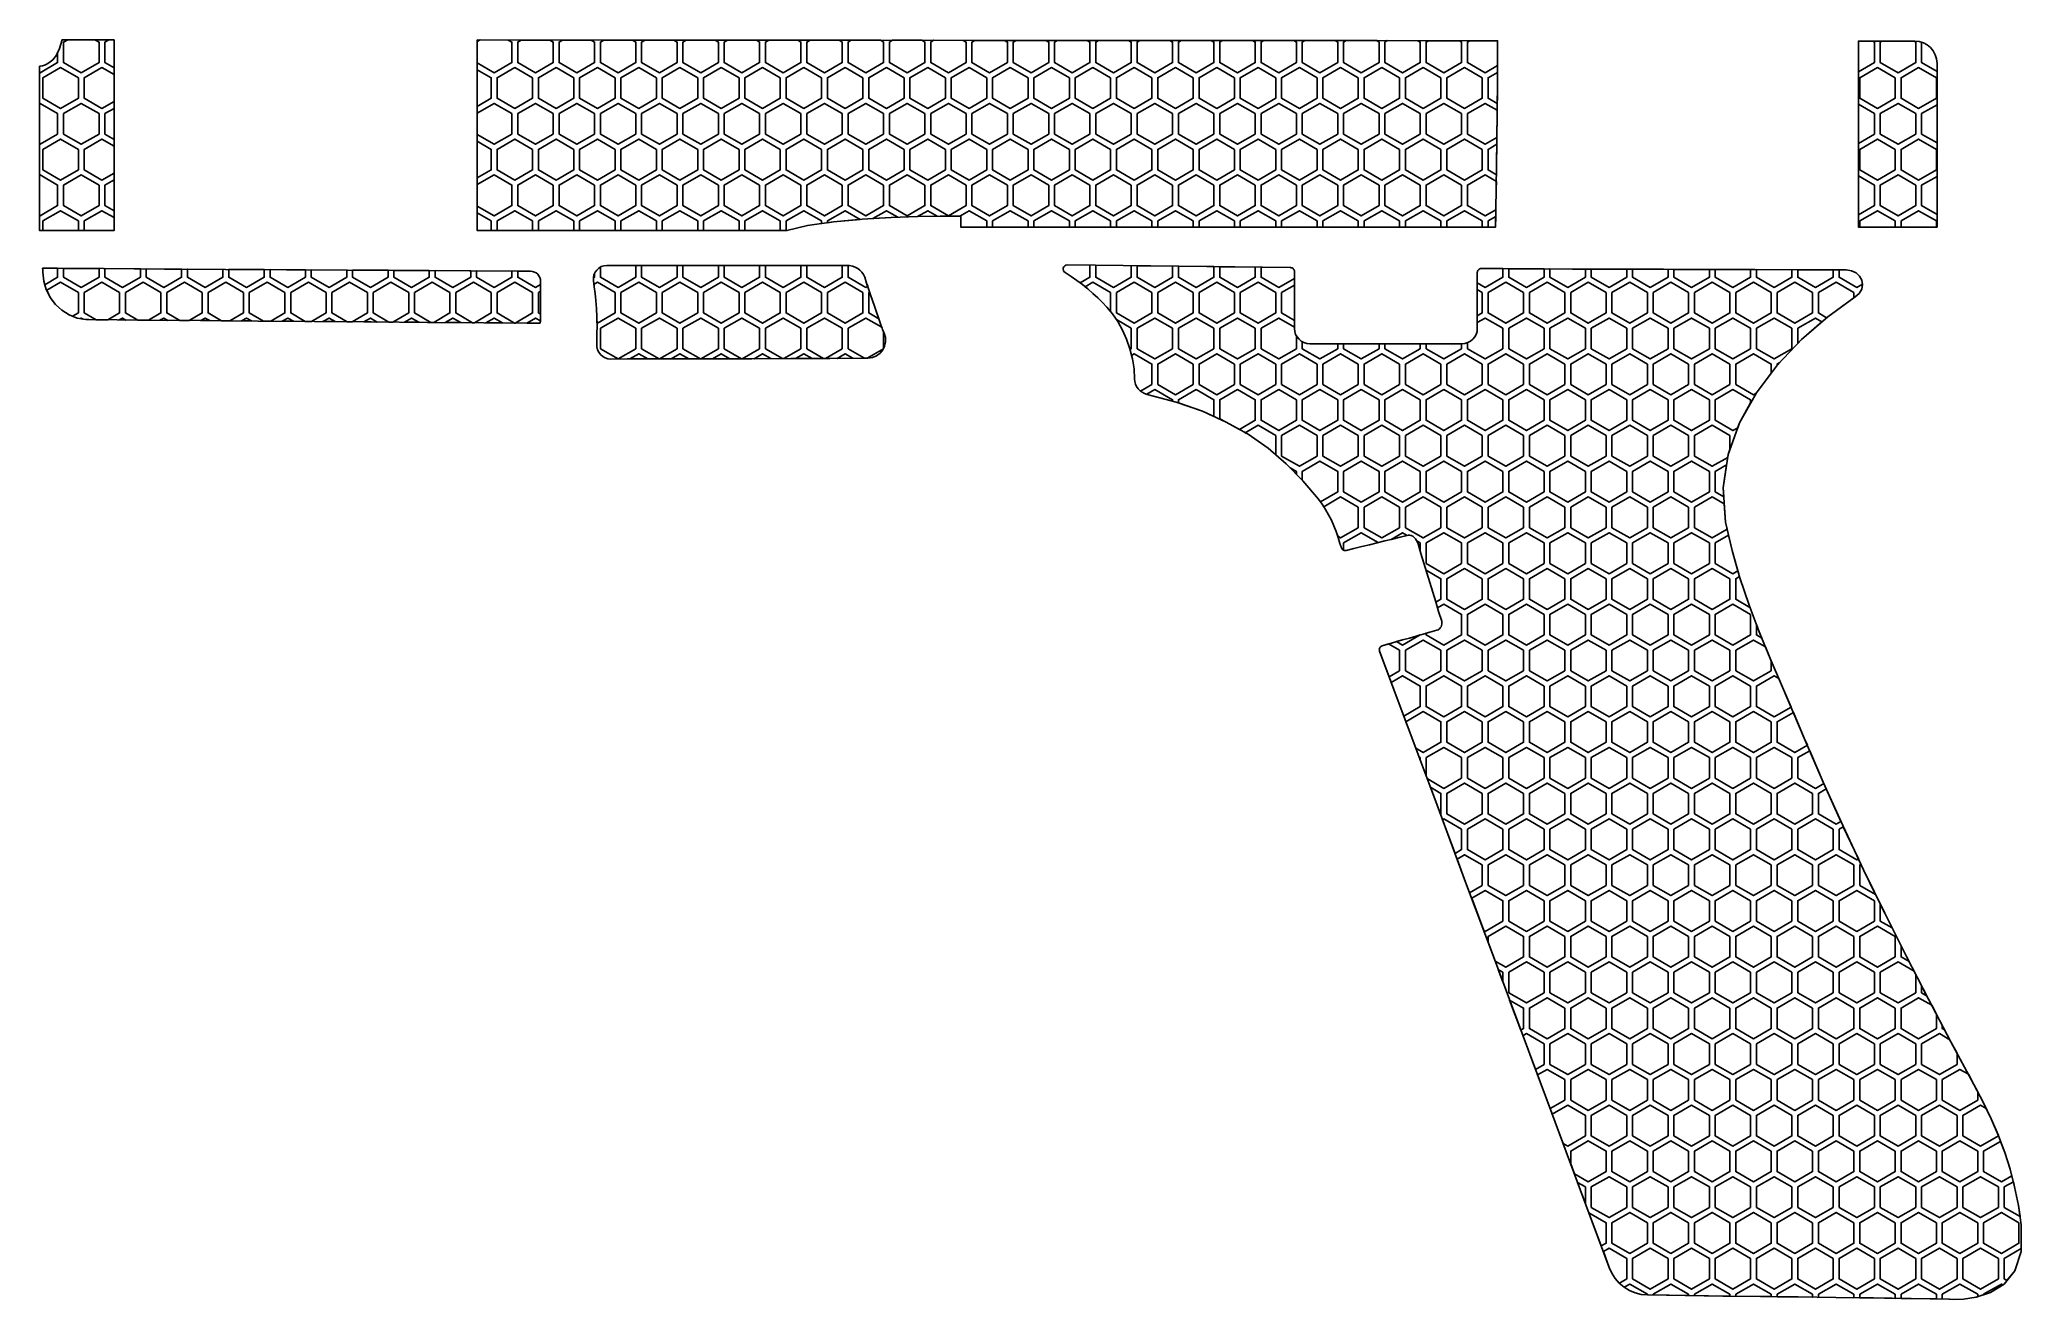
# Model space of a CAD drawing. Header units: millimetres. Extents: x 16 to 185, y -163 to -56.
import ezdxf

# ---------------------------------------------------------------- set-up
doc = ezdxf.new("R2010")
doc.units = ezdxf.units.MM
for name, color, linetype in [('outline_1', 3, 'Continuous'), ('outline_2', 3, 'Continuous'), ('outline_3', 3, 'Continuous'), ('outline_4', 3, 'Continuous'), ('outline_5', 3, 'Continuous'), ('outline_6', 3, 'Continuous'), ('pattern_0001', 2, 'Continuous'), ('pattern_0002', 2, 'Continuous'), ('pattern_0003', 2, 'Continuous'), ('pattern_0004', 2, 'Continuous'), ('pattern_0005', 2, 'Continuous'), ('pattern_0006', 2, 'Continuous'), ('pattern_0007', 2, 'Continuous'), ('pattern_0008', 2, 'Continuous'), ('pattern_0009', 2, 'Continuous'), ('pattern_0010', 2, 'Continuous'), ('pattern_0011', 2, 'Continuous'), ('pattern_0012', 2, 'Continuous'), ('pattern_0013', 2, 'Continuous'), ('pattern_0014', 2, 'Continuous'), ('pattern_0015', 2, 'Continuous'), ('pattern_0016', 2, 'Continuous'), ('pattern_0017', 2, 'Continuous'), ('pattern_0018', 2, 'Continuous'), ('pattern_0019', 2, 'Continuous'), ('pattern_0020', 2, 'Continuous'), ('pattern_0021', 2, 'Continuous'), ('pattern_0022', 2, 'Continuous'), ('pattern_0023', 2, 'Continuous'), ('pattern_0024', 2, 'Continuous'), ('pattern_0025', 2, 'Continuous'), ('pattern_0026', 2, 'Continuous'), ('pattern_0027', 2, 'Continuous'), ('pattern_0028', 2, 'Continuous'), ('pattern_0029', 2, 'Continuous'), ('pattern_0030', 2, 'Continuous'), ('pattern_0031', 2, 'Continuous'), ('pattern_0032', 2, 'Continuous'), ('pattern_0033', 2, 'Continuous'), ('pattern_0034', 2, 'Continuous'), ('pattern_0035', 2, 'Continuous'), ('pattern_0036', 2, 'Continuous'), ('pattern_0037', 2, 'Continuous'), ('pattern_0038', 2, 'Continuous'), ('pattern_0039', 2, 'Continuous'), ('pattern_0040', 2, 'Continuous'), ('pattern_0041', 2, 'Continuous'), ('pattern_0042', 2, 'Continuous'), ('pattern_0043', 2, 'Continuous'), ('pattern_0044', 2, 'Continuous'), ('pattern_0045', 2, 'Continuous'), ('pattern_0046', 2, 'Continuous'), ('pattern_0047', 2, 'Continuous'), ('pattern_0048', 2, 'Continuous'), ('pattern_0049', 2, 'Continuous'), ('pattern_0050', 2, 'Continuous'), ('pattern_0051', 2, 'Continuous'), ('pattern_0052', 2, 'Continuous'), ('pattern_0053', 2, 'Continuous'), ('pattern_0054', 2, 'Continuous'), ('pattern_0055', 2, 'Continuous'), ('pattern_0056', 2, 'Continuous'), ('pattern_0057', 2, 'Continuous'), ('pattern_0058', 2, 'Continuous'), ('pattern_0059', 2, 'Continuous'), ('pattern_0060', 2, 'Continuous'), ('pattern_0061', 2, 'Continuous'), ('pattern_0062', 2, 'Continuous'), ('pattern_0063', 2, 'Continuous'), ('pattern_0064', 2, 'Continuous'), ('pattern_0065', 2, 'Continuous'), ('pattern_0066', 2, 'Continuous'), ('pattern_0067', 2, 'Continuous'), ('pattern_0068', 2, 'Continuous'), ('pattern_0069', 2, 'Continuous'), ('pattern_0070', 2, 'Continuous'), ('pattern_0071', 2, 'Continuous'), ('pattern_0072', 2, 'Continuous'), ('pattern_0073', 2, 'Continuous'), ('pattern_0074', 2, 'Continuous'), ('pattern_0075', 2, 'Continuous'), ('pattern_0076', 2, 'Continuous'), ('pattern_0077', 2, 'Continuous'), ('pattern_0078', 2, 'Continuous'), ('pattern_0079', 2, 'Continuous'), ('pattern_0080', 2, 'Continuous'), ('pattern_0081', 2, 'Continuous'), ('pattern_0082', 2, 'Continuous'), ('pattern_0083', 2, 'Continuous'), ('pattern_0084', 2, 'Continuous'), ('pattern_0085', 2, 'Continuous'), ('pattern_0086', 2, 'Continuous'), ('pattern_0087', 2, 'Continuous'), ('pattern_0088', 2, 'Continuous'), ('pattern_0089', 2, 'Continuous'), ('pattern_0090', 2, 'Continuous'), ('pattern_0091', 2, 'Continuous'), ('pattern_0092', 2, 'Continuous'), ('pattern_0093', 2, 'Continuous'), ('pattern_0094', 2, 'Continuous'), ('pattern_0095', 2, 'Continuous'), ('pattern_0096', 2, 'Continuous'), ('pattern_0097', 2, 'Continuous'), ('pattern_0098', 2, 'Continuous'), ('pattern_0099', 2, 'Continuous'), ('pattern_0100', 2, 'Continuous'), ('pattern_0101', 2, 'Continuous'), ('pattern_0102', 2, 'Continuous'), ('pattern_0103', 2, 'Continuous'), ('pattern_0104', 2, 'Continuous'), ('pattern_0105', 2, 'Continuous'), ('pattern_0106', 2, 'Continuous'), ('pattern_0107', 2, 'Continuous'), ('pattern_0108', 2, 'Continuous'), ('pattern_0109', 2, 'Continuous'), ('pattern_0110', 2, 'Continuous'), ('pattern_0111', 2, 'Continuous'), ('pattern_0112', 2, 'Continuous'), ('pattern_0113', 2, 'Continuous'), ('pattern_0114', 2, 'Continuous'), ('pattern_0115', 2, 'Continuous'), ('pattern_0116', 2, 'Continuous'), ('pattern_0117', 2, 'Continuous'), ('pattern_0118', 2, 'Continuous'), ('pattern_0119', 2, 'Continuous'), ('pattern_0120', 2, 'Continuous'), ('pattern_0121', 2, 'Continuous'), ('pattern_0122', 2, 'Continuous'), ('pattern_0123', 2, 'Continuous'), ('pattern_0124', 2, 'Continuous'), ('pattern_0125', 2, 'Continuous'), ('pattern_0126', 2, 'Continuous'), ('pattern_0127', 2, 'Continuous'), ('pattern_0128', 2, 'Continuous'), ('pattern_0129', 2, 'Continuous'), ('pattern_0130', 2, 'Continuous'), ('pattern_0131', 2, 'Continuous'), ('pattern_0132', 2, 'Continuous'), ('pattern_0133', 2, 'Continuous'), ('pattern_0134', 2, 'Continuous'), ('pattern_0135', 2, 'Continuous'), ('pattern_0136', 2, 'Continuous'), ('pattern_0137', 2, 'Continuous'), ('pattern_0138', 2, 'Continuous'), ('pattern_0139', 2, 'Continuous'), ('pattern_0140', 2, 'Continuous'), ('pattern_0141', 2, 'Continuous'), ('pattern_0142', 2, 'Continuous'), ('pattern_0143', 2, 'Continuous'), ('pattern_0144', 2, 'Continuous'), ('pattern_0145', 2, 'Continuous'), ('pattern_0146', 2, 'Continuous'), ('pattern_0147', 2, 'Continuous'), ('pattern_0148', 2, 'Continuous'), ('pattern_0149', 2, 'Continuous'), ('pattern_0150', 2, 'Continuous'), ('pattern_0151', 2, 'Continuous'), ('pattern_0152', 2, 'Continuous'), ('pattern_0153', 2, 'Continuous'), ('pattern_0154', 2, 'Continuous'), ('pattern_0155', 2, 'Continuous'), ('pattern_0156', 2, 'Continuous'), ('pattern_0157', 2, 'Continuous'), ('pattern_0158', 2, 'Continuous'), ('pattern_0159', 2, 'Continuous'), ('pattern_0160', 2, 'Continuous'), ('pattern_0161', 2, 'Continuous'), ('pattern_0162', 2, 'Continuous'), ('pattern_0163', 2, 'Continuous'), ('pattern_0164', 2, 'Continuous'), ('pattern_0165', 2, 'Continuous'), ('pattern_0166', 2, 'Continuous'), ('pattern_0167', 2, 'Continuous'), ('pattern_0168', 2, 'Continuous'), ('pattern_0169', 2, 'Continuous'), ('pattern_0170', 2, 'Continuous'), ('pattern_0171', 2, 'Continuous'), ('pattern_0172', 2, 'Continuous'), ('pattern_0173', 2, 'Continuous'), ('pattern_0174', 2, 'Continuous'), ('pattern_0175', 2, 'Continuous'), ('pattern_0176', 2, 'Continuous'), ('pattern_0177', 2, 'Continuous'), ('pattern_0178', 2, 'Continuous'), ('pattern_0179', 2, 'Continuous'), ('pattern_0180', 2, 'Continuous'), ('pattern_0181', 2, 'Continuous'), ('pattern_0182', 2, 'Continuous'), ('pattern_0183', 2, 'Continuous'), ('pattern_0184', 2, 'Continuous'), ('pattern_0185', 2, 'Continuous'), ('pattern_0186', 2, 'Continuous'), ('pattern_0187', 2, 'Continuous'), ('pattern_0188', 2, 'Continuous'), ('pattern_0189', 2, 'Continuous'), ('pattern_0190', 2, 'Continuous'), ('pattern_0191', 2, 'Continuous'), ('pattern_0192', 2, 'Continuous'), ('pattern_0193', 2, 'Continuous'), ('pattern_0194', 2, 'Continuous'), ('pattern_0195', 2, 'Continuous'), ('pattern_0196', 2, 'Continuous'), ('pattern_0197', 2, 'Continuous'), ('pattern_0198', 2, 'Continuous'), ('pattern_0199', 2, 'Continuous'), ('pattern_0200', 2, 'Continuous'), ('pattern_0201', 2, 'Continuous'), ('pattern_0202', 2, 'Continuous'), ('pattern_0203', 2, 'Continuous'), ('pattern_0204', 2, 'Continuous'), ('pattern_0205', 2, 'Continuous'), ('pattern_0206', 2, 'Continuous'), ('pattern_0207', 2, 'Continuous'), ('pattern_0208', 2, 'Continuous'), ('pattern_0209', 2, 'Continuous'), ('pattern_0210', 2, 'Continuous'), ('pattern_0211', 2, 'Continuous'), ('pattern_0212', 2, 'Continuous'), ('pattern_0213', 2, 'Continuous'), ('pattern_0214', 2, 'Continuous'), ('pattern_0215', 2, 'Continuous'), ('pattern_0216', 2, 'Continuous'), ('pattern_0217', 2, 'Continuous'), ('pattern_0218', 2, 'Continuous'), ('pattern_0219', 2, 'Continuous'), ('pattern_0220', 2, 'Continuous'), ('pattern_0221', 2, 'Continuous'), ('pattern_0222', 2, 'Continuous'), ('pattern_0223', 2, 'Continuous'), ('pattern_0224', 2, 'Continuous'), ('pattern_0225', 2, 'Continuous'), ('pattern_0226', 2, 'Continuous'), ('pattern_0227', 2, 'Continuous'), ('pattern_0228', 2, 'Continuous'), ('pattern_0229', 2, 'Continuous'), ('pattern_0230', 2, 'Continuous'), ('pattern_0231', 2, 'Continuous'), ('pattern_0232', 2, 'Continuous'), ('pattern_0233', 2, 'Continuous'), ('pattern_0234', 2, 'Continuous'), ('pattern_0235', 2, 'Continuous'), ('pattern_0236', 2, 'Continuous'), ('pattern_0237', 2, 'Continuous'), ('pattern_0238', 2, 'Continuous'), ('pattern_0239', 2, 'Continuous'), ('pattern_0240', 2, 'Continuous'), ('pattern_0241', 2, 'Continuous'), ('pattern_0242', 2, 'Continuous'), ('pattern_0243', 2, 'Continuous'), ('pattern_0244', 2, 'Continuous'), ('pattern_0245', 2, 'Continuous'), ('pattern_0246', 2, 'Continuous'), ('pattern_0247', 2, 'Continuous'), ('pattern_0248', 2, 'Continuous'), ('pattern_0249', 2, 'Continuous'), ('pattern_0250', 2, 'Continuous'), ('pattern_0251', 2, 'Continuous'), ('pattern_0252', 2, 'Continuous'), ('pattern_0253', 2, 'Continuous'), ('pattern_0254', 2, 'Continuous'), ('pattern_0255', 2, 'Continuous'), ('pattern_0256', 2, 'Continuous'), ('pattern_0257', 2, 'Continuous'), ('pattern_0258', 2, 'Continuous'), ('pattern_0259', 2, 'Continuous'), ('pattern_0260', 2, 'Continuous'), ('pattern_0261', 2, 'Continuous'), ('pattern_0262', 2, 'Continuous'), ('pattern_0263', 2, 'Continuous'), ('pattern_0264', 2, 'Continuous'), ('pattern_0265', 2, 'Continuous'), ('pattern_0266', 2, 'Continuous'), ('pattern_0267', 2, 'Continuous'), ('pattern_0268', 2, 'Continuous'), ('pattern_0269', 2, 'Continuous'), ('pattern_0270', 2, 'Continuous'), ('pattern_0271', 2, 'Continuous'), ('pattern_0272', 2, 'Continuous'), ('pattern_0273', 2, 'Continuous'), ('pattern_0274', 2, 'Continuous'), ('pattern_0275', 2, 'Continuous'), ('pattern_0276', 2, 'Continuous'), ('pattern_0277', 2, 'Continuous'), ('pattern_0278', 2, 'Continuous'), ('pattern_0279', 2, 'Continuous'), ('pattern_0280', 2, 'Continuous'), ('pattern_0281', 2, 'Continuous'), ('pattern_0282', 2, 'Continuous'), ('pattern_0283', 2, 'Continuous'), ('pattern_0284', 2, 'Continuous'), ('pattern_0285', 2, 'Continuous'), ('pattern_0286', 2, 'Continuous'), ('pattern_0287', 2, 'Continuous'), ('pattern_0288', 2, 'Continuous'), ('pattern_0289', 2, 'Continuous'), ('pattern_0290', 2, 'Continuous'), ('pattern_0291', 2, 'Continuous'), ('pattern_0292', 2, 'Continuous'), ('pattern_0293', 2, 'Continuous'), ('pattern_0294', 2, 'Continuous'), ('pattern_0295', 2, 'Continuous'), ('pattern_0296', 2, 'Continuous'), ('pattern_0297', 2, 'Continuous'), ('pattern_0298', 2, 'Continuous'), ('pattern_0299', 2, 'Continuous'), ('pattern_0300', 2, 'Continuous'), ('pattern_0301', 2, 'Continuous'), ('pattern_0302', 2, 'Continuous'), ('pattern_0303', 2, 'Continuous'), ('pattern_0304', 2, 'Continuous'), ('pattern_0305', 2, 'Continuous'), ('pattern_0306', 2, 'Continuous'), ('pattern_0307', 2, 'Continuous'), ('pattern_0308', 2, 'Continuous'), ('pattern_0309', 2, 'Continuous'), ('pattern_0310', 2, 'Continuous'), ('pattern_0311', 2, 'Continuous'), ('pattern_0312', 2, 'Continuous'), ('pattern_0313', 2, 'Continuous'), ('pattern_0314', 2, 'Continuous'), ('pattern_0315', 2, 'Continuous'), ('pattern_0316', 2, 'Continuous'), ('pattern_0317', 2, 'Continuous'), ('pattern_0318', 2, 'Continuous'), ('pattern_0319', 2, 'Continuous'), ('pattern_0320', 2, 'Continuous'), ('pattern_0321', 2, 'Continuous'), ('pattern_0322', 2, 'Continuous'), ('pattern_0323', 2, 'Continuous'), ('pattern_0324', 2, 'Continuous'), ('pattern_0325', 2, 'Continuous'), ('pattern_0326', 2, 'Continuous'), ('pattern_0327', 2, 'Continuous'), ('pattern_0328', 2, 'Continuous'), ('pattern_0329', 2, 'Continuous'), ('pattern_0330', 2, 'Continuous'), ('pattern_0331', 2, 'Continuous'), ('pattern_0332', 2, 'Continuous'), ('pattern_0333', 2, 'Continuous'), ('pattern_0334', 2, 'Continuous'), ('pattern_0335', 2, 'Continuous'), ('pattern_0336', 2, 'Continuous'), ('pattern_0337', 2, 'Continuous'), ('pattern_0338', 2, 'Continuous'), ('pattern_0339', 2, 'Continuous'), ('pattern_0340', 2, 'Continuous'), ('pattern_0341', 2, 'Continuous'), ('pattern_0342', 2, 'Continuous'), ('pattern_0343', 2, 'Continuous'), ('pattern_0344', 2, 'Continuous'), ('pattern_0345', 2, 'Continuous'), ('pattern_0346', 2, 'Continuous'), ('pattern_0347', 2, 'Continuous'), ('pattern_0348', 2, 'Continuous'), ('pattern_0349', 2, 'Continuous'), ('pattern_0350', 2, 'Continuous'), ('pattern_0351', 2, 'Continuous'), ('pattern_0352', 2, 'Continuous'), ('pattern_0353', 2, 'Continuous'), ('pattern_0354', 2, 'Continuous'), ('pattern_0355', 2, 'Continuous'), ('pattern_0356', 2, 'Continuous'), ('pattern_0357', 2, 'Continuous'), ('pattern_0358', 2, 'Continuous'), ('pattern_0359', 2, 'Continuous'), ('pattern_0360', 2, 'Continuous'), ('pattern_0361', 2, 'Continuous'), ('pattern_0362', 2, 'Continuous'), ('pattern_0363', 2, 'Continuous'), ('pattern_0364', 2, 'Continuous'), ('pattern_0365', 2, 'Continuous'), ('pattern_0366', 2, 'Continuous'), ('pattern_0367', 2, 'Continuous'), ('pattern_0368', 2, 'Continuous'), ('pattern_0369', 2, 'Continuous'), ('pattern_0370', 2, 'Continuous'), ('pattern_0371', 2, 'Continuous'), ('pattern_0372', 2, 'Continuous'), ('pattern_0373', 2, 'Continuous'), ('pattern_0374', 2, 'Continuous'), ('pattern_0375', 2, 'Continuous'), ('pattern_0376', 2, 'Continuous'), ('pattern_0377', 2, 'Continuous'), ('pattern_0378', 2, 'Continuous'), ('pattern_0379', 2, 'Continuous'), ('pattern_0380', 2, 'Continuous'), ('pattern_0381', 2, 'Continuous'), ('pattern_0382', 2, 'Continuous'), ('pattern_0383', 2, 'Continuous'), ('pattern_0384', 2, 'Continuous'), ('pattern_0385', 2, 'Continuous'), ('pattern_0386', 2, 'Continuous'), ('pattern_0387', 2, 'Continuous'), ('pattern_0388', 2, 'Continuous'), ('pattern_0389', 2, 'Continuous'), ('pattern_0390', 2, 'Continuous'), ('pattern_0391', 2, 'Continuous'), ('pattern_0392', 2, 'Continuous'), ('pattern_0393', 2, 'Continuous'), ('pattern_0394', 2, 'Continuous'), ('pattern_0395', 2, 'Continuous'), ('pattern_0396', 2, 'Continuous'), ('pattern_0397', 2, 'Continuous'), ('pattern_0398', 2, 'Continuous'), ('pattern_0399', 2, 'Continuous'), ('pattern_0400', 2, 'Continuous'), ('pattern_0401', 2, 'Continuous'), ('pattern_0402', 2, 'Continuous'), ('pattern_0403', 2, 'Continuous'), ('pattern_0404', 2, 'Continuous'), ('pattern_0405', 2, 'Continuous'), ('pattern_0406', 2, 'Continuous'), ('pattern_0407', 2, 'Continuous'), ('pattern_0408', 2, 'Continuous'), ('pattern_0409', 2, 'Continuous'), ('pattern_0410', 2, 'Continuous'), ('pattern_0411', 2, 'Continuous'), ('pattern_0412', 2, 'Continuous'), ('pattern_0413', 2, 'Continuous'), ('pattern_0414', 2, 'Continuous'), ('pattern_0415', 2, 'Continuous'), ('pattern_0416', 2, 'Continuous'), ('pattern_0417', 2, 'Continuous'), ('pattern_0418', 2, 'Continuous'), ('pattern_0419', 2, 'Continuous'), ('pattern_0420', 2, 'Continuous'), ('pattern_0421', 2, 'Continuous'), ('pattern_0422', 2, 'Continuous'), ('pattern_0423', 2, 'Continuous'), ('pattern_0424', 2, 'Continuous'), ('pattern_0425', 2, 'Continuous'), ('pattern_0426', 2, 'Continuous'), ('pattern_0427', 2, 'Continuous'), ('pattern_0428', 2, 'Continuous'), ('pattern_0429', 2, 'Continuous'), ('pattern_0430', 2, 'Continuous'), ('pattern_0431', 2, 'Continuous'), ('pattern_0432', 2, 'Continuous'), ('pattern_0433', 2, 'Continuous'), ('pattern_0434', 2, 'Continuous'), ('pattern_0435', 2, 'Continuous'), ('pattern_0436', 2, 'Continuous'), ('pattern_0437', 2, 'Continuous'), ('pattern_0438', 2, 'Continuous'), ('pattern_0439', 2, 'Continuous'), ('pattern_0440', 2, 'Continuous'), ('pattern_0441', 2, 'Continuous'), ('pattern_0442', 2, 'Continuous'), ('pattern_0443', 2, 'Continuous'), ('pattern_0444', 2, 'Continuous'), ('pattern_0445', 2, 'Continuous'), ('pattern_0446', 2, 'Continuous'), ('pattern_0447', 2, 'Continuous'), ('pattern_0448', 2, 'Continuous'), ('pattern_0449', 2, 'Continuous'), ('pattern_0450', 2, 'Continuous'), ('pattern_0451', 2, 'Continuous'), ('pattern_0452', 2, 'Continuous'), ('pattern_0453', 2, 'Continuous'), ('pattern_0454', 2, 'Continuous'), ('pattern_0455', 2, 'Continuous'), ('pattern_0456', 2, 'Continuous'), ('pattern_0457', 2, 'Continuous'), ('pattern_0458', 2, 'Continuous'), ('pattern_0459', 2, 'Continuous'), ('pattern_0460', 2, 'Continuous'), ('pattern_0461', 2, 'Continuous'), ('pattern_0462', 2, 'Continuous'), ('pattern_0463', 2, 'Continuous'), ('pattern_0464', 2, 'Continuous'), ('pattern_0465', 2, 'Continuous'), ('pattern_0466', 2, 'Continuous'), ('pattern_0467', 2, 'Continuous'), ('pattern_0468', 2, 'Continuous'), ('pattern_0469', 2, 'Continuous'), ('pattern_0470', 2, 'Continuous'), ('pattern_0471', 2, 'Continuous'), ('pattern_0472', 2, 'Continuous'), ('pattern_0473', 2, 'Continuous'), ('pattern_0474', 2, 'Continuous'), ('pattern_0475', 2, 'Continuous'), ('pattern_0476', 2, 'Continuous'), ('pattern_0477', 2, 'Continuous'), ('pattern_0478', 2, 'Continuous'), ('pattern_0479', 2, 'Continuous'), ('pattern_0480', 2, 'Continuous'), ('pattern_0481', 2, 'Continuous'), ('pattern_0482', 2, 'Continuous'), ('pattern_0483', 2, 'Continuous'), ('pattern_0484', 2, 'Continuous'), ('pattern_0485', 2, 'Continuous'), ('pattern_0486', 2, 'Continuous'), ('pattern_0487', 2, 'Continuous'), ('pattern_0488', 2, 'Continuous'), ('pattern_0489', 2, 'Continuous'), ('pattern_0490', 2, 'Continuous'), ('pattern_0491', 2, 'Continuous'), ('pattern_0492', 2, 'Continuous'), ('pattern_0493', 2, 'Continuous'), ('pattern_0494', 2, 'Continuous'), ('pattern_0495', 2, 'Continuous'), ('pattern_0496', 2, 'Continuous'), ('pattern_0497', 2, 'Continuous'), ('pattern_0498', 2, 'Continuous'), ('pattern_0499', 2, 'Continuous'), ('pattern_0500', 2, 'Continuous'), ('pattern_0501', 2, 'Continuous'), ('pattern_0502', 2, 'Continuous'), ('pattern_0503', 2, 'Continuous'), ('pattern_0504', 2, 'Continuous'), ('pattern_0505', 2, 'Continuous'), ('pattern_0506', 2, 'Continuous'), ('pattern_0507', 2, 'Continuous'), ('pattern_0508', 2, 'Continuous'), ('pattern_0509', 2, 'Continuous'), ('pattern_0510', 2, 'Continuous'), ('pattern_0511', 2, 'Continuous'), ('pattern_0512', 2, 'Continuous'), ('pattern_0513', 2, 'Continuous'), ('pattern_0514', 2, 'Continuous'), ('pattern_0515', 2, 'Continuous'), ('pattern_0516', 2, 'Continuous'), ('pattern_0517', 2, 'Continuous'), ('pattern_0518', 2, 'Continuous'), ('pattern_0519', 2, 'Continuous'), ('pattern_0520', 2, 'Continuous'), ('pattern_0521', 2, 'Continuous'), ('pattern_0522', 2, 'Continuous'), ('pattern_0523', 2, 'Continuous'), ('pattern_0524', 2, 'Continuous'), ('pattern_0525', 2, 'Continuous'), ('pattern_0526', 2, 'Continuous'), ('pattern_0527', 2, 'Continuous'), ('pattern_0528', 2, 'Continuous'), ('pattern_0529', 2, 'Continuous'), ('pattern_0530', 2, 'Continuous'), ('pattern_0531', 2, 'Continuous'), ('pattern_0532', 2, 'Continuous'), ('pattern_0533', 2, 'Continuous'), ('pattern_0534', 2, 'Continuous'), ('pattern_0535', 2, 'Continuous'), ('pattern_0536', 2, 'Continuous'), ('pattern_0537', 2, 'Continuous'), ('pattern_0538', 2, 'Continuous'), ('pattern_0539', 2, 'Continuous'), ('pattern_0540', 2, 'Continuous'), ('pattern_0541', 2, 'Continuous'), ('pattern_0542', 2, 'Continuous'), ('pattern_0543', 2, 'Continuous'), ('pattern_0544', 2, 'Continuous'), ('pattern_0545', 2, 'Continuous'), ('pattern_0546', 2, 'Continuous'), ('pattern_0547', 2, 'Continuous'), ('pattern_0548', 2, 'Continuous'), ('pattern_0549', 2, 'Continuous'), ('pattern_0550', 2, 'Continuous'), ('pattern_0551', 2, 'Continuous'), ('pattern_0552', 2, 'Continuous'), ('pattern_0553', 2, 'Continuous'), ('pattern_0554', 2, 'Continuous'), ('pattern_0555', 2, 'Continuous'), ('pattern_0556', 2, 'Continuous'), ('pattern_0557', 2, 'Continuous'), ('pattern_0558', 2, 'Continuous'), ('pattern_0559', 2, 'Continuous'), ('pattern_0560', 2, 'Continuous'), ('pattern_0561', 2, 'Continuous'), ('pattern_0562', 2, 'Continuous'), ('pattern_0563', 2, 'Continuous'), ('pattern_0564', 2, 'Continuous'), ('pattern_0565', 2, 'Continuous'), ('pattern_0566', 2, 'Continuous'), ('pattern_0567', 2, 'Continuous'), ('pattern_0568', 2, 'Continuous'), ('pattern_0569', 2, 'Continuous'), ('pattern_0570', 2, 'Continuous'), ('pattern_0571', 2, 'Continuous'), ('pattern_0572', 2, 'Continuous'), ('pattern_0573', 2, 'Continuous'), ('pattern_0574', 2, 'Continuous'), ('pattern_0575', 2, 'Continuous'), ('pattern_0576', 2, 'Continuous'), ('pattern_0577', 2, 'Continuous'), ('pattern_0578', 2, 'Continuous'), ('pattern_0579', 2, 'Continuous'), ('pattern_0580', 2, 'Continuous'), ('pattern_0581', 2, 'Continuous'), ('pattern_0582', 2, 'Continuous'), ('pattern_0583', 2, 'Continuous'), ('pattern_0584', 2, 'Continuous'), ('pattern_0585', 2, 'Continuous'), ('pattern_0586', 2, 'Continuous'), ('pattern_0587', 2, 'Continuous'), ('pattern_0588', 2, 'Continuous'), ('pattern_0589', 2, 'Continuous'), ('pattern_0590', 2, 'Continuous'), ('pattern_0591', 2, 'Continuous'), ('pattern_0592', 2, 'Continuous'), ('pattern_0593', 2, 'Continuous'), ('pattern_0594', 2, 'Continuous'), ('pattern_0595', 2, 'Continuous'), ('pattern_0596', 2, 'Continuous'), ('pattern_0597', 2, 'Continuous'), ('pattern_0598', 2, 'Continuous'), ('pattern_0599', 2, 'Continuous'), ('pattern_0600', 2, 'Continuous'), ('pattern_0601', 2, 'Continuous'), ('pattern_0602', 2, 'Continuous'), ('pattern_0603', 2, 'Continuous'), ('pattern_0604', 2, 'Continuous')]:
    doc.layers.add(name, color=color, linetype=linetype)

msp = doc.modelspace()

# ---------------------------------------------------------------- linework, layer by layer
at = {"layer": 'outline_1'}
msp.add_lwpolyline([(87.71, -79.97), (87.54, -79.47), (87.37, -78.98), (87.21, -78.48), (87.04, -77.98), (86.87, -77.49), (86.7, -76.99), (86.53, -76.5), (86.37, -76), (86.26, -75.77), (86.13, -75.56), (85.96, -75.39), (85.77, -75.24), (85.55, -75.13), (85.32, -75.05), (85.07, -75), (84.81, -74.99), (82.25, -74.99), (79.69, -74.99), (77.13, -74.99), (74.57, -74.99), (72.01, -74.99), (69.44, -74.99), (66.88, -74.99), (64.32, -74.99), (64.07, -75.01), (63.83, -75.09), (63.62, -75.22), (63.45, -75.38), (63.31, -75.57), (63.21, -75.79), (63.17, -76.04), (63.17, -76.29), (63.24, -76.8), (63.31, -77.37), (63.37, -77.99), (63.42, -78.66), (63.46, -79.38), (63.48, -80.12), (63.47, -80.9), (63.45, -81.69), (63.46, -81.95), (63.52, -82.19), (63.63, -82.41), (63.78, -82.6), (63.96, -82.76), (64.18, -82.88), (64.41, -82.96), (64.67, -82.99), (66.06, -82.98), (68.08, -82.98), (70.61, -82.98), (73.53, -82.97), (76.72, -82.96), (80.05, -82.95), (83.39, -82.93), (86.64, -82.91), (87.03, -82.86), (87.38, -82.71), (87.68, -82.49), (87.91, -82.21), (88.07, -81.88), (88.15, -81.52), (88.14, -81.14), (88.02, -80.76), (88.02, -80.75), (88.02, -80.75), (88.02, -80.75), (88.02, -80.74), (88.02, -80.74), (88.01, -80.74), (88.01, -80.74), (88.01, -80.73), (87.97, -80.64), (87.93, -80.54), (87.89, -80.45), (87.85, -80.35), (87.82, -80.26), (87.78, -80.16), (87.74, -80.07)], close=True, dxfattribs=at)
at = {"layer": 'outline_2'}
msp.add_lwpolyline([(171.35, -55.81), (171.35, -57.79), (171.35, -59.78), (171.35, -61.77), (171.35, -63.75), (171.35, -65.74), (171.35, -67.73), (171.35, -69.71), (171.35, -71.7), (172.19, -71.7), (173.03, -71.7), (173.87, -71.7), (174.71, -71.7), (175.55, -71.7), (176.39, -71.7), (177.23, -71.7), (178.07, -71.7), (178.07, -69.95), (178.07, -68.2), (178.07, -66.46), (178.07, -64.71), (178.07, -62.96), (178.07, -61.21), (178.07, -59.47), (178.07, -57.72), (178.03, -57.34), (177.92, -56.98), (177.74, -56.65), (177.51, -56.37), (177.23, -56.14), (176.9, -55.96), (176.54, -55.85), (176.16, -55.81), (175.56, -55.81), (174.96, -55.81), (174.35, -55.81), (173.75, -55.81), (173.15, -55.81), (172.55, -55.81), (171.95, -55.81)], close=True, dxfattribs=at)
at = {"layer": 'outline_3'}
msp.add_lwpolyline([(22.17, -55.69), (21.61, -55.69), (21.06, -55.69), (20.5, -55.69), (19.95, -55.69), (19.4, -55.69), (18.84, -55.69), (18.29, -55.69), (17.73, -55.69), (17.52, -56.44), (17.24, -57.01), (16.93, -57.41), (16.6, -57.68), (16.3, -57.84), (16.05, -57.93), (15.87, -57.95), (15.81, -57.96), (15.81, -59.71), (15.81, -61.47), (15.81, -63.23), (15.81, -64.98), (15.81, -66.74), (15.81, -68.5), (15.81, -70.25), (15.81, -72.01), (16.6, -72.01), (17.4, -72.01), (18.19, -72.01), (18.99, -72.01), (19.78, -72.01), (20.58, -72.01), (21.37, -72.01), (22.17, -72.01), (22.17, -69.97), (22.17, -67.93), (22.17, -65.89), (22.17, -63.85), (22.17, -61.81), (22.17, -59.77), (22.17, -57.73)], close=True, dxfattribs=at)
at = {"layer": 'outline_4'}
msp.add_lwpolyline([(53.23, -55.71), (53.23, -57.75), (53.23, -59.79), (53.23, -61.83), (53.23, -63.86), (53.23, -65.9), (53.23, -67.94), (53.23, -69.97), (53.23, -72.01), (56.54, -72.01), (59.85, -72.01), (63.16, -72.01), (66.47, -72.01), (69.78, -72.01), (73.09, -72.01), (76.4, -72.01), (79.71, -72.01), (81.48, -71.57), (83.69, -71.25), (86.14, -71.03), (88.62, -70.89), (90.91, -70.81), (92.81, -70.77), (94.1, -70.76), (94.58, -70.76), (94.58, -70.88), (94.58, -71), (94.58, -71.11), (94.58, -71.23), (94.58, -71.35), (94.58, -71.46), (94.58, -71.58), (94.58, -71.7), (100.3, -71.7), (106.02, -71.7), (111.73, -71.7), (117.45, -71.7), (123.17, -71.7), (128.88, -71.7), (134.6, -71.7), (140.32, -71.7), (140.35, -70.19), (140.38, -68.4), (140.41, -66.38), (140.43, -64.23), (140.45, -62.01), (140.47, -59.81), (140.48, -57.71), (140.49, -55.78), (129.58, -55.77), (118.68, -55.76), (107.77, -55.76), (96.86, -55.75), (85.96, -55.74), (75.05, -55.73), (64.14, -55.72)], close=True, dxfattribs=at)
at = {"layer": 'outline_5'}
msp.add_lwpolyline([(185.28, -157), (185.03, -155.32), (184.71, -153.74), (184.32, -152.24), (183.86, -150.79), (183.33, -149.37), (182.71, -147.94), (182.01, -146.49), (181.21, -144.98), (179.26, -141.35), (177.34, -137.7), (175.45, -134.04), (173.6, -130.36), (171.79, -126.65), (170.04, -122.92), (168.34, -119.16), (166.72, -115.38), (165.75, -113.1), (164.77, -110.83), (163.8, -108.57), (162.87, -106.31), (162, -104.02), (161.21, -101.7), (160.54, -99.34), (159.99, -96.93), (159.78, -93.99), (160.2, -91.15), (161.18, -88.43), (162.62, -85.87), (164.42, -83.49), (166.49, -81.31), (168.74, -79.37), (171.07, -77.68), (171.42, -77.37), (171.63, -77), (171.69, -76.62), (171.63, -76.24), (171.44, -75.9), (171.15, -75.63), (170.76, -75.44), (170.29, -75.37), (166.39, -75.36), (162.49, -75.34), (158.59, -75.33), (154.69, -75.31), (150.79, -75.3), (146.89, -75.29), (143, -75.27), (139.1, -75.26), (139.03, -75.26), (138.96, -75.28), (138.9, -75.32), (138.85, -75.36), (138.81, -75.41), (138.78, -75.47), (138.76, -75.53), (138.75, -75.6), (138.75, -76.2), (138.75, -76.79), (138.75, -77.39), (138.75, -77.98), (138.75, -78.58), (138.75, -79.17), (138.75, -79.77), (138.75, -80.37), (138.73, -80.63), (138.65, -80.88), (138.53, -81.1), (138.36, -81.3), (138.17, -81.46), (137.94, -81.58), (137.69, -81.66), (137.43, -81.69), (135.81, -81.69), (134.18, -81.69), (132.56, -81.69), (130.93, -81.69), (129.31, -81.69), (127.69, -81.69), (126.06, -81.69), (124.44, -81.69), (124.17, -81.66), (123.93, -81.58), (123.7, -81.46), (123.51, -81.3), (123.34, -81.1), (123.22, -80.88), (123.14, -80.63), (123.12, -80.37), (123.12, -79.76), (123.12, -79.15), (123.12, -78.55), (123.12, -77.94), (123.12, -77.33), (123.12, -76.72), (123.12, -76.12), (123.12, -75.51), (123.11, -75.44), (123.09, -75.38), (123.06, -75.32), (123.02, -75.27), (122.97, -75.23), (122.91, -75.2), (122.85, -75.18), (122.78, -75.17), (120.39, -75.14), (118.01, -75.11), (115.62, -75.08), (113.23, -75.06), (110.85, -75.03), (108.46, -75), (106.08, -74.97), (103.69, -74.94), (103.57, -74.96), (103.47, -75.02), (103.4, -75.1), (103.35, -75.19), (103.34, -75.3), (103.36, -75.41), (103.41, -75.5), (103.5, -75.59), (104.01, -75.92), (104.5, -76.26), (104.98, -76.62), (105.44, -76.99), (105.88, -77.37), (106.3, -77.75), (106.7, -78.15), (107.08, -78.54), (107.56, -79.12), (108, -79.78), (108.4, -80.52), (108.75, -81.3), (109.04, -82.12), (109.26, -82.97), (109.4, -83.83), (109.45, -84.68), (109.47, -84.91), (109.53, -85.14), (109.62, -85.34), (109.75, -85.53), (109.91, -85.7), (110.09, -85.83), (110.3, -85.94), (110.52, -86.01), (113, -86.66), (115.25, -87.45), (117.29, -88.37), (119.16, -89.42), (120.86, -90.61), (122.41, -91.94), (123.84, -93.39), (125.17, -94.97), (125.48, -95.39), (125.77, -95.84), (126.04, -96.29), (126.28, -96.76), (126.5, -97.24), (126.69, -97.74), (126.86, -98.24), (127, -98.75), (127.02, -98.8), (127.03, -98.84), (127.05, -98.89), (127.07, -98.94), (127.08, -98.99), (127.1, -99.04), (127.12, -99.08), (127.14, -99.13), (127.16, -99.19), (127.2, -99.24), (127.25, -99.29), (127.3, -99.32), (127.36, -99.34), (127.42, -99.36), (127.48, -99.36), (127.55, -99.35), (128.21, -99.19), (128.87, -99.02), (129.53, -98.86), (130.19, -98.69), (130.85, -98.53), (131.51, -98.37), (132.17, -98.2), (132.83, -98.04), (132.96, -98.03), (133.1, -98.06), (133.23, -98.13), (133.35, -98.23), (133.46, -98.36), (133.56, -98.49), (133.63, -98.63), (133.69, -98.77), (133.94, -99.6), (134.19, -100.43), (134.44, -101.26), (134.7, -102.09), (134.95, -102.92), (135.2, -103.74), (135.45, -104.57), (135.71, -105.4), (135.73, -105.52), (135.73, -105.65), (135.7, -105.76), (135.66, -105.87), (135.59, -105.97), (135.51, -106.05), (135.4, -106.12), (135.29, -106.17), (134.7, -106.33), (134.12, -106.5), (133.54, -106.66), (132.96, -106.83), (132.37, -106.99), (131.79, -107.16), (131.21, -107.32), (130.62, -107.49), (130.55, -107.52), (130.5, -107.56), (130.45, -107.6), (130.41, -107.66), (130.39, -107.73), (130.37, -107.8), (130.38, -107.87), (130.39, -107.94), (132.85, -114.52), (135.31, -121.11), (137.76, -127.69), (140.22, -134.28), (142.67, -140.86), (145.13, -147.45), (147.59, -154.04), (150.04, -160.62), (150.26, -161.12), (150.55, -161.57), (150.9, -161.97), (151.31, -162.31), (151.76, -162.59), (152.25, -162.8), (152.77, -162.93), (153.32, -162.98), (156.54, -163.02), (159.76, -163.07), (162.98, -163.11), (166.2, -163.15), (169.42, -163.2), (172.65, -163.24), (175.87, -163.29), (179.09, -163.33), (179.09, -163.33), (179.09, -163.33), (179.1, -163.33), (179.1, -163.33), (179.1, -163.33), (179.11, -163.33), (179.11, -163.33), (179.11, -163.33), (179.5, -163.36), (180.33, -163.33), (181.43, -163.17), (182.64, -162.78), (183.8, -162.06), (184.73, -160.92), (185.28, -159.27)], close=True, dxfattribs=at)
at = {"layer": 'outline_6'}
msp.add_lwpolyline([(58.62, -79.92), (53.8, -79.89), (48.97, -79.85), (44.15, -79.81), (39.32, -79.77), (34.5, -79.74), (29.67, -79.7), (24.85, -79.66), (20.02, -79.62), (19.99, -79.62), (19.96, -79.62), (19.93, -79.62), (19.9, -79.62), (19.86, -79.62), (19.83, -79.62), (19.8, -79.62), (19.77, -79.61), (19.01, -79.48), (18.32, -79.2), (17.7, -78.81), (17.16, -78.31), (16.71, -77.72), (16.38, -77.05), (16.16, -76.33), (16.08, -75.56), (16.07, -75.52), (16.07, -75.48), (16.07, -75.44), (16.07, -75.39), (16.07, -75.35), (16.07, -75.31), (16.06, -75.27), (16.06, -75.23), (21.28, -75.26), (26.49, -75.29), (31.71, -75.32), (36.92, -75.35), (42.13, -75.38), (47.35, -75.41), (52.56, -75.44), (57.78, -75.47), (57.95, -75.49), (58.12, -75.55), (58.27, -75.63), (58.4, -75.74), (58.5, -75.87), (58.58, -76.02), (58.63, -76.18), (58.65, -76.36), (58.65, -76.81), (58.64, -77.25), (58.64, -77.7), (58.64, -78.14), (58.63, -78.59), (58.63, -79.03), (58.63, -79.48)], close=True, dxfattribs=at)
at = {"layer": 'pattern_0001'}
msp.add_lwpolyline([(152.77, -162.93), (152.25, -162.8), (151.76, -162.59), (151.32, -162.32), (151.79, -162.05), (153.3, -162.92), (153.3, -162.97)], close=True, dxfattribs=at)
at = {"layer": 'pattern_0002'}
msp.add_lwpolyline([(156.54, -163.02), (153.8, -162.98), (153.8, -162.92), (155.32, -162.05), (156.83, -162.92), (156.83, -163.02)], close=True, dxfattribs=at)
at = {"layer": 'pattern_0003'}
msp.add_lwpolyline([(159.76, -163.07), (157.33, -163.03), (157.33, -162.92), (158.85, -162.05), (160.36, -162.92), (160.36, -163.07)], close=True, dxfattribs=at)
at = {"layer": 'pattern_0004'}
msp.add_lwpolyline([(162.98, -163.11), (160.86, -163.08), (160.86, -162.92), (162.38, -162.05), (163.89, -162.92), (163.89, -163.12)], close=True, dxfattribs=at)
at = {"layer": 'pattern_0005'}
msp.add_lwpolyline([(166.2, -163.15), (164.39, -163.13), (164.39, -162.92), (165.91, -162.05), (167.43, -162.92), (167.43, -163.17)], close=True, dxfattribs=at)
at = {"layer": 'pattern_0006'}
msp.add_lwpolyline([(169.42, -163.2), (167.93, -163.18), (167.93, -162.92), (169.44, -162.05), (170.96, -162.92), (170.96, -163.22)], close=True, dxfattribs=at)
at = {"layer": 'pattern_0007'}
msp.add_lwpolyline([(172.65, -163.24), (171.46, -163.23), (171.46, -162.92), (172.97, -162.05), (174.49, -162.92), (174.49, -163.27)], close=True, dxfattribs=at)
at = {"layer": 'pattern_0008'}
msp.add_lwpolyline([(175.87, -163.29), (174.99, -163.28), (174.99, -162.92), (176.5, -162.05), (178.02, -162.92), (178.02, -163.32)], close=True, dxfattribs=at)
at = {"layer": 'pattern_0009'}
msp.add_lwpolyline([(181.43, -163.17), (180.33, -163.33), (179.5, -163.36), (179.11, -163.33), (179.11, -163.33), (179.11, -163.33), (179.1, -163.33), (179.1, -163.33), (179.1, -163.33), (179.09, -163.33), (179.09, -163.33), (179.09, -163.33), (178.52, -163.32), (178.52, -162.92), (180.03, -162.05), (181.55, -162.92), (181.55, -163.13)], close=True, dxfattribs=at)
at = {"layer": 'pattern_0010'}
msp.add_lwpolyline([(182.64, -162.78), (182.05, -162.97), (182.05, -162.92), (183.57, -162.05), (183.7, -162.12)], close=True, dxfattribs=at)
at = {"layer": 'pattern_0011'}
msp.add_lwpolyline([(150.9, -161.97), (150.55, -161.57), (150.26, -161.12), (150.04, -160.62), (149.54, -159.27), (150.02, -158.99), (151.54, -159.86), (151.54, -161.61), (150.91, -161.98)], close=True, dxfattribs=at)
at = {"layer": 'pattern_0012'}
msp.add_lwpolyline([(155.07, -159.86), (153.55, -158.99), (152.04, -159.86), (152.04, -161.61), (153.55, -162.49), (155.07, -161.61)], close=True, dxfattribs=at)
at = {"layer": 'pattern_0013'}
msp.add_lwpolyline([(158.6, -159.86), (157.08, -158.99), (155.57, -159.86), (155.57, -161.61), (157.08, -162.49), (158.6, -161.61)], close=True, dxfattribs=at)
at = {"layer": 'pattern_0014'}
msp.add_lwpolyline([(162.13, -159.86), (160.61, -158.99), (159.1, -159.86), (159.1, -161.61), (160.61, -162.49), (162.13, -161.61)], close=True, dxfattribs=at)
at = {"layer": 'pattern_0015'}
msp.add_lwpolyline([(165.66, -159.86), (164.14, -158.99), (162.63, -159.86), (162.63, -161.61), (164.14, -162.49), (165.66, -161.61)], close=True, dxfattribs=at)
at = {"layer": 'pattern_0016'}
msp.add_lwpolyline([(169.19, -159.86), (167.68, -158.99), (166.16, -159.86), (166.16, -161.61), (167.68, -162.49), (169.19, -161.61)], close=True, dxfattribs=at)
at = {"layer": 'pattern_0017'}
msp.add_lwpolyline([(172.72, -159.86), (171.21, -158.99), (169.69, -159.86), (169.69, -161.61), (171.21, -162.49), (172.72, -161.61)], close=True, dxfattribs=at)
at = {"layer": 'pattern_0018'}
msp.add_lwpolyline([(176.25, -159.86), (174.74, -158.99), (173.22, -159.86), (173.22, -161.61), (174.74, -162.49), (176.25, -161.61)], close=True, dxfattribs=at)
at = {"layer": 'pattern_0019'}
msp.add_lwpolyline([(179.78, -159.86), (178.27, -158.99), (176.75, -159.86), (176.75, -161.61), (178.27, -162.49), (179.78, -161.61)], close=True, dxfattribs=at)
at = {"layer": 'pattern_0020'}
msp.add_lwpolyline([(183.32, -159.86), (181.8, -158.99), (180.28, -159.86), (180.28, -161.61), (181.8, -162.49), (183.32, -161.61)], close=True, dxfattribs=at)
at = {"layer": 'pattern_0021'}
msp.add_lwpolyline([(184.05, -161.75), (183.82, -161.61), (183.82, -159.86), (185.28, -159.02), (185.28, -159.27), (184.73, -160.92)], close=True, dxfattribs=at)
at = {"layer": 'pattern_0022'}
msp.add_lwpolyline([(148.3, -155.96), (149.77, -156.81), (149.77, -158.56), (149.36, -158.79)], close=True, dxfattribs=at)
at = {"layer": 'pattern_0023'}
msp.add_lwpolyline([(153.3, -156.81), (151.79, -155.93), (150.27, -156.81), (150.27, -158.56), (151.79, -159.43), (153.3, -158.56)], close=True, dxfattribs=at)
at = {"layer": 'pattern_0024'}
msp.add_lwpolyline([(156.83, -156.81), (155.32, -155.93), (153.8, -156.81), (153.8, -158.56), (155.32, -159.43), (156.83, -158.56)], close=True, dxfattribs=at)
at = {"layer": 'pattern_0025'}
msp.add_lwpolyline([(160.36, -156.81), (158.85, -155.93), (157.33, -156.81), (157.33, -158.56), (158.85, -159.43), (160.36, -158.56)], close=True, dxfattribs=at)
at = {"layer": 'pattern_0026'}
msp.add_lwpolyline([(163.89, -156.81), (162.38, -155.93), (160.86, -156.81), (160.86, -158.56), (162.38, -159.43), (163.89, -158.56)], close=True, dxfattribs=at)
at = {"layer": 'pattern_0027'}
msp.add_lwpolyline([(167.43, -156.81), (165.91, -155.93), (164.39, -156.81), (164.39, -158.56), (165.91, -159.43), (167.43, -158.56)], close=True, dxfattribs=at)
at = {"layer": 'pattern_0028'}
msp.add_lwpolyline([(170.96, -156.81), (169.44, -155.93), (167.93, -156.81), (167.93, -158.56), (169.44, -159.43), (170.96, -158.56)], close=True, dxfattribs=at)
at = {"layer": 'pattern_0029'}
msp.add_lwpolyline([(174.49, -156.81), (172.97, -155.93), (171.46, -156.81), (171.46, -158.56), (172.97, -159.43), (174.49, -158.56)], close=True, dxfattribs=at)
at = {"layer": 'pattern_0030'}
msp.add_lwpolyline([(178.02, -156.81), (176.5, -155.93), (174.99, -156.81), (174.99, -158.56), (176.5, -159.43), (178.02, -158.56)], close=True, dxfattribs=at)
at = {"layer": 'pattern_0031'}
msp.add_lwpolyline([(181.55, -156.81), (180.03, -155.93), (178.52, -156.81), (178.52, -158.56), (180.03, -159.43), (181.55, -158.56)], close=True, dxfattribs=at)
at = {"layer": 'pattern_0032'}
msp.add_lwpolyline([(185.08, -156.81), (183.57, -155.93), (182.05, -156.81), (182.05, -158.56), (183.57, -159.43), (185.08, -158.56)], close=True, dxfattribs=at)
at = {"layer": 'pattern_0033'}
msp.add_lwpolyline([(147.59, -154.04), (147.33, -153.36), (148, -153.75), (148, -155.16)], close=True, dxfattribs=at)
at = {"layer": 'pattern_0034'}
msp.add_lwpolyline([(151.54, -153.75), (150.02, -152.87), (148.5, -153.75), (148.5, -155.5), (150.02, -156.37), (151.54, -155.5)], close=True, dxfattribs=at)
at = {"layer": 'pattern_0035'}
msp.add_lwpolyline([(155.07, -153.75), (153.55, -152.87), (152.04, -153.75), (152.04, -155.5), (153.55, -156.37), (155.07, -155.5)], close=True, dxfattribs=at)
at = {"layer": 'pattern_0036'}
msp.add_lwpolyline([(158.6, -153.75), (157.08, -152.87), (155.57, -153.75), (155.57, -155.5), (157.08, -156.37), (158.6, -155.5)], close=True, dxfattribs=at)
at = {"layer": 'pattern_0037'}
msp.add_lwpolyline([(162.13, -153.75), (160.61, -152.87), (159.1, -153.75), (159.1, -155.5), (160.61, -156.37), (162.13, -155.5)], close=True, dxfattribs=at)
at = {"layer": 'pattern_0038'}
msp.add_lwpolyline([(165.66, -153.75), (164.14, -152.87), (162.63, -153.75), (162.63, -155.5), (164.14, -156.37), (165.66, -155.5)], close=True, dxfattribs=at)
at = {"layer": 'pattern_0039'}
msp.add_lwpolyline([(169.19, -153.75), (167.68, -152.87), (166.16, -153.75), (166.16, -155.5), (167.68, -156.37), (169.19, -155.5)], close=True, dxfattribs=at)
at = {"layer": 'pattern_0040'}
msp.add_lwpolyline([(172.72, -153.75), (171.21, -152.87), (169.69, -153.75), (169.69, -155.5), (171.21, -156.37), (172.72, -155.5)], close=True, dxfattribs=at)
at = {"layer": 'pattern_0041'}
msp.add_lwpolyline([(176.25, -153.75), (174.74, -152.87), (173.22, -153.75), (173.22, -155.5), (174.74, -156.37), (176.25, -155.5)], close=True, dxfattribs=at)
at = {"layer": 'pattern_0042'}
msp.add_lwpolyline([(179.78, -153.75), (178.27, -152.87), (176.75, -153.75), (176.75, -155.5), (178.27, -156.37), (179.78, -155.5)], close=True, dxfattribs=at)
at = {"layer": 'pattern_0043'}
msp.add_lwpolyline([(183.32, -153.75), (181.8, -152.87), (180.28, -153.75), (180.28, -155.5), (181.8, -156.37), (183.32, -155.5)], close=True, dxfattribs=at)
at = {"layer": 'pattern_0044'}
msp.add_lwpolyline([(184.71, -153.74), (185.03, -155.32), (185.17, -156.28), (183.82, -155.5), (183.82, -153.75), (184.6, -153.3)], close=True, dxfattribs=at)
at = {"layer": 'pattern_0045'}
msp.add_lwpolyline([(146.74, -151.76), (146.74, -150.69), (148.25, -149.81), (149.77, -150.69), (149.77, -152.44), (148.25, -153.31), (147.06, -152.63)], close=True, dxfattribs=at)
at = {"layer": 'pattern_0046'}
msp.add_lwpolyline([(153.3, -150.69), (151.79, -149.81), (150.27, -150.69), (150.27, -152.44), (151.79, -153.31), (153.3, -152.44)], close=True, dxfattribs=at)
at = {"layer": 'pattern_0047'}
msp.add_lwpolyline([(156.83, -150.69), (155.32, -149.81), (153.8, -150.69), (153.8, -152.44), (155.32, -153.31), (156.83, -152.44)], close=True, dxfattribs=at)
at = {"layer": 'pattern_0048'}
msp.add_lwpolyline([(160.36, -150.69), (158.85, -149.81), (157.33, -150.69), (157.33, -152.44), (158.85, -153.31), (160.36, -152.44)], close=True, dxfattribs=at)
at = {"layer": 'pattern_0049'}
msp.add_lwpolyline([(163.89, -150.69), (162.38, -149.81), (160.86, -150.69), (160.86, -152.44), (162.38, -153.31), (163.89, -152.44)], close=True, dxfattribs=at)
at = {"layer": 'pattern_0050'}
msp.add_lwpolyline([(167.43, -150.69), (165.91, -149.81), (164.39, -150.69), (164.39, -152.44), (165.91, -153.31), (167.43, -152.44)], close=True, dxfattribs=at)
at = {"layer": 'pattern_0051'}
msp.add_lwpolyline([(170.96, -150.69), (169.44, -149.81), (167.93, -150.69), (167.93, -152.44), (169.44, -153.31), (170.96, -152.44)], close=True, dxfattribs=at)
at = {"layer": 'pattern_0052'}
msp.add_lwpolyline([(174.49, -150.69), (172.97, -149.81), (171.46, -150.69), (171.46, -152.44), (172.97, -153.31), (174.49, -152.44)], close=True, dxfattribs=at)
at = {"layer": 'pattern_0053'}
msp.add_lwpolyline([(178.02, -150.69), (176.5, -149.81), (174.99, -150.69), (174.99, -152.44), (176.5, -153.31), (178.02, -152.44)], close=True, dxfattribs=at)
at = {"layer": 'pattern_0054'}
msp.add_lwpolyline([(181.55, -150.69), (180.03, -149.81), (178.52, -150.69), (178.52, -152.44), (180.03, -153.31), (181.55, -152.44)], close=True, dxfattribs=at)
at = {"layer": 'pattern_0055'}
msp.add_lwpolyline([(183.86, -150.79), (184.32, -152.24), (184.47, -152.79), (183.57, -153.31), (182.05, -152.44), (182.05, -150.69), (183.51, -149.85)], close=True, dxfattribs=at)
at = {"layer": 'pattern_0056'}
msp.add_lwpolyline([(145.16, -147.53), (146.49, -146.76), (148, -147.63), (148, -149.38), (146.49, -150.26), (146.09, -150.03)], close=True, dxfattribs=at)
at = {"layer": 'pattern_0057'}
msp.add_lwpolyline([(151.54, -147.63), (150.02, -146.76), (148.5, -147.63), (148.5, -149.38), (150.02, -150.26), (151.54, -149.38)], close=True, dxfattribs=at)
at = {"layer": 'pattern_0058'}
msp.add_lwpolyline([(155.07, -147.63), (153.55, -146.76), (152.04, -147.63), (152.04, -149.38), (153.55, -150.26), (155.07, -149.38)], close=True, dxfattribs=at)
at = {"layer": 'pattern_0059'}
msp.add_lwpolyline([(158.6, -147.63), (157.08, -146.76), (155.57, -147.63), (155.57, -149.38), (157.08, -150.26), (158.6, -149.38)], close=True, dxfattribs=at)
at = {"layer": 'pattern_0060'}
msp.add_lwpolyline([(162.13, -147.63), (160.61, -146.76), (159.1, -147.63), (159.1, -149.38), (160.61, -150.26), (162.13, -149.38)], close=True, dxfattribs=at)
at = {"layer": 'pattern_0061'}
msp.add_lwpolyline([(165.66, -147.63), (164.14, -146.76), (162.63, -147.63), (162.63, -149.38), (164.14, -150.26), (165.66, -149.38)], close=True, dxfattribs=at)
at = {"layer": 'pattern_0062'}
msp.add_lwpolyline([(169.19, -147.63), (167.68, -146.76), (166.16, -147.63), (166.16, -149.38), (167.68, -150.26), (169.19, -149.38)], close=True, dxfattribs=at)
at = {"layer": 'pattern_0063'}
msp.add_lwpolyline([(172.72, -147.63), (171.21, -146.76), (169.69, -147.63), (169.69, -149.38), (171.21, -150.26), (172.72, -149.38)], close=True, dxfattribs=at)
at = {"layer": 'pattern_0064'}
msp.add_lwpolyline([(176.25, -147.63), (174.74, -146.76), (173.22, -147.63), (173.22, -149.38), (174.74, -150.26), (176.25, -149.38)], close=True, dxfattribs=at)
at = {"layer": 'pattern_0065'}
msp.add_lwpolyline([(179.78, -147.63), (178.27, -146.76), (176.75, -147.63), (176.75, -149.38), (178.27, -150.26), (179.78, -149.38)], close=True, dxfattribs=at)
at = {"layer": 'pattern_0066'}
msp.add_lwpolyline([(182.71, -147.94), (183.32, -149.34), (183.32, -149.38), (181.8, -150.26), (180.28, -149.38), (180.28, -147.63), (181.8, -146.76), (182.26, -147.03)], close=True, dxfattribs=at)
at = {"layer": 'pattern_0067'}
msp.add_lwpolyline([(143.91, -144.17), (144.72, -143.7), (146.24, -144.57), (146.24, -146.32), (144.98, -147.05)], close=True, dxfattribs=at)
at = {"layer": 'pattern_0068'}
msp.add_lwpolyline([(149.77, -144.57), (148.25, -143.7), (146.74, -144.57), (146.74, -146.32), (148.25, -147.2), (149.77, -146.32)], close=True, dxfattribs=at)
at = {"layer": 'pattern_0069'}
msp.add_lwpolyline([(153.3, -144.57), (151.79, -143.7), (150.27, -144.57), (150.27, -146.32), (151.79, -147.2), (153.3, -146.32)], close=True, dxfattribs=at)
at = {"layer": 'pattern_0070'}
msp.add_lwpolyline([(156.83, -144.57), (155.32, -143.7), (153.8, -144.57), (153.8, -146.32), (155.32, -147.2), (156.83, -146.32)], close=True, dxfattribs=at)
at = {"layer": 'pattern_0071'}
msp.add_lwpolyline([(160.36, -144.57), (158.85, -143.7), (157.33, -144.57), (157.33, -146.32), (158.85, -147.2), (160.36, -146.32)], close=True, dxfattribs=at)
at = {"layer": 'pattern_0072'}
msp.add_lwpolyline([(163.89, -144.57), (162.38, -143.7), (160.86, -144.57), (160.86, -146.32), (162.38, -147.2), (163.89, -146.32)], close=True, dxfattribs=at)
at = {"layer": 'pattern_0073'}
msp.add_lwpolyline([(167.43, -144.57), (165.91, -143.7), (164.39, -144.57), (164.39, -146.32), (165.91, -147.2), (167.43, -146.32)], close=True, dxfattribs=at)
at = {"layer": 'pattern_0074'}
msp.add_lwpolyline([(170.96, -144.57), (169.44, -143.7), (167.93, -144.57), (167.93, -146.32), (169.44, -147.2), (170.96, -146.32)], close=True, dxfattribs=at)
at = {"layer": 'pattern_0075'}
msp.add_lwpolyline([(174.49, -144.57), (172.97, -143.7), (171.46, -144.57), (171.46, -146.32), (172.97, -147.2), (174.49, -146.32)], close=True, dxfattribs=at)
at = {"layer": 'pattern_0076'}
msp.add_lwpolyline([(178.02, -144.57), (176.5, -143.7), (174.99, -144.57), (174.99, -146.32), (176.5, -147.2), (178.02, -146.32)], close=True, dxfattribs=at)
at = {"layer": 'pattern_0077'}
msp.add_lwpolyline([(181.21, -144.98), (181.55, -145.62), (181.55, -146.32), (180.03, -147.2), (178.52, -146.32), (178.52, -144.57), (180.03, -143.7), (180.75, -144.11)], close=True, dxfattribs=at)
at = {"layer": 'pattern_0078'}
msp.add_lwpolyline([(142.67, -140.86), (142.66, -140.82), (142.96, -140.64), (144.47, -141.52), (144.47, -143.27), (143.73, -143.7)], close=True, dxfattribs=at)
at = {"layer": 'pattern_0079'}
msp.add_lwpolyline([(148, -141.52), (146.49, -140.64), (144.97, -141.52), (144.97, -143.27), (146.49, -144.14), (148, -143.27)], close=True, dxfattribs=at)
at = {"layer": 'pattern_0080'}
msp.add_lwpolyline([(151.54, -141.52), (150.02, -140.64), (148.5, -141.52), (148.5, -143.27), (150.02, -144.14), (151.54, -143.27)], close=True, dxfattribs=at)
at = {"layer": 'pattern_0081'}
msp.add_lwpolyline([(155.07, -141.52), (153.55, -140.64), (152.04, -141.52), (152.04, -143.27), (153.55, -144.14), (155.07, -143.27)], close=True, dxfattribs=at)
at = {"layer": 'pattern_0082'}
msp.add_lwpolyline([(158.6, -141.52), (157.08, -140.64), (155.57, -141.52), (155.57, -143.27), (157.08, -144.14), (158.6, -143.27)], close=True, dxfattribs=at)
at = {"layer": 'pattern_0083'}
msp.add_lwpolyline([(162.13, -141.52), (160.61, -140.64), (159.1, -141.52), (159.1, -143.27), (160.61, -144.14), (162.13, -143.27)], close=True, dxfattribs=at)
at = {"layer": 'pattern_0084'}
msp.add_lwpolyline([(165.66, -141.52), (164.14, -140.64), (162.63, -141.52), (162.63, -143.27), (164.14, -144.14), (165.66, -143.27)], close=True, dxfattribs=at)
at = {"layer": 'pattern_0085'}
msp.add_lwpolyline([(169.19, -141.52), (167.68, -140.64), (166.16, -141.52), (166.16, -143.27), (167.68, -144.14), (169.19, -143.27)], close=True, dxfattribs=at)
at = {"layer": 'pattern_0086'}
msp.add_lwpolyline([(172.72, -141.52), (171.21, -140.64), (169.69, -141.52), (169.69, -143.27), (171.21, -144.14), (172.72, -143.27)], close=True, dxfattribs=at)
at = {"layer": 'pattern_0087'}
msp.add_lwpolyline([(176.25, -141.52), (174.74, -140.64), (173.22, -141.52), (173.22, -143.27), (174.74, -144.14), (176.25, -143.27)], close=True, dxfattribs=at)
at = {"layer": 'pattern_0088'}
msp.add_lwpolyline([(179.26, -141.35), (179.78, -142.32), (179.78, -143.27), (178.27, -144.14), (176.75, -143.27), (176.75, -141.52), (178.27, -140.64), (179.16, -141.16)], close=True, dxfattribs=at)
at = {"layer": 'pattern_0089'}
msp.add_lwpolyline([(141.52, -137.77), (142.71, -138.46), (142.71, -140.21), (142.48, -140.34)], close=True, dxfattribs=at)
at = {"layer": 'pattern_0090'}
msp.add_lwpolyline([(146.24, -138.46), (144.72, -137.58), (143.21, -138.46), (143.21, -140.21), (144.72, -141.08), (146.24, -140.21)], close=True, dxfattribs=at)
at = {"layer": 'pattern_0091'}
msp.add_lwpolyline([(149.77, -138.46), (148.25, -137.58), (146.74, -138.46), (146.74, -140.21), (148.25, -141.08), (149.77, -140.21)], close=True, dxfattribs=at)
at = {"layer": 'pattern_0092'}
msp.add_lwpolyline([(153.3, -138.46), (151.79, -137.58), (150.27, -138.46), (150.27, -140.21), (151.79, -141.08), (153.3, -140.21)], close=True, dxfattribs=at)
at = {"layer": 'pattern_0093'}
msp.add_lwpolyline([(156.83, -138.46), (155.32, -137.58), (153.8, -138.46), (153.8, -140.21), (155.32, -141.08), (156.83, -140.21)], close=True, dxfattribs=at)
at = {"layer": 'pattern_0094'}
msp.add_lwpolyline([(160.36, -138.46), (158.85, -137.58), (157.33, -138.46), (157.33, -140.21), (158.85, -141.08), (160.36, -140.21)], close=True, dxfattribs=at)
at = {"layer": 'pattern_0095'}
msp.add_lwpolyline([(163.89, -138.46), (162.38, -137.58), (160.86, -138.46), (160.86, -140.21), (162.38, -141.08), (163.89, -140.21)], close=True, dxfattribs=at)
at = {"layer": 'pattern_0096'}
msp.add_lwpolyline([(167.43, -138.46), (165.91, -137.58), (164.39, -138.46), (164.39, -140.21), (165.91, -141.08), (167.43, -140.21)], close=True, dxfattribs=at)
at = {"layer": 'pattern_0097'}
msp.add_lwpolyline([(170.96, -138.46), (169.44, -137.58), (167.93, -138.46), (167.93, -140.21), (169.44, -141.08), (170.96, -140.21)], close=True, dxfattribs=at)
at = {"layer": 'pattern_0098'}
msp.add_lwpolyline([(174.49, -138.46), (172.97, -137.58), (171.46, -138.46), (171.46, -140.21), (172.97, -141.08), (174.49, -140.21)], close=True, dxfattribs=at)
at = {"layer": 'pattern_0099'}
msp.add_lwpolyline([(178.02, -138.99), (178.02, -140.21), (176.5, -141.08), (174.99, -140.21), (174.99, -138.46), (176.5, -137.58), (177.62, -138.22)], close=True, dxfattribs=at)
at = {"layer": 'pattern_0100'}
msp.add_lwpolyline([(178.72, -140.33), (178.52, -140.21), (178.52, -139.94)], close=True, dxfattribs=at)
at = {"layer": 'pattern_0101'}
msp.add_lwpolyline([(140.55, -135.17), (140.94, -135.4), (140.94, -136.22)], close=True, dxfattribs=at)
at = {"layer": 'pattern_0102'}
msp.add_lwpolyline([(144.47, -135.4), (142.96, -134.52), (141.44, -135.4), (141.44, -137.15), (142.96, -138.02), (144.47, -137.15)], close=True, dxfattribs=at)
at = {"layer": 'pattern_0103'}
msp.add_lwpolyline([(148, -135.4), (146.49, -134.52), (144.97, -135.4), (144.97, -137.15), (146.49, -138.02), (148, -137.15)], close=True, dxfattribs=at)
at = {"layer": 'pattern_0104'}
msp.add_lwpolyline([(151.54, -135.4), (150.02, -134.52), (148.5, -135.4), (148.5, -137.15), (150.02, -138.02), (151.54, -137.15)], close=True, dxfattribs=at)
at = {"layer": 'pattern_0105'}
msp.add_lwpolyline([(155.07, -135.4), (153.55, -134.52), (152.04, -135.4), (152.04, -137.15), (153.55, -138.02), (155.07, -137.15)], close=True, dxfattribs=at)
at = {"layer": 'pattern_0106'}
msp.add_lwpolyline([(158.6, -135.4), (157.08, -134.52), (155.57, -135.4), (155.57, -137.15), (157.08, -138.02), (158.6, -137.15)], close=True, dxfattribs=at)
at = {"layer": 'pattern_0107'}
msp.add_lwpolyline([(162.13, -135.4), (160.61, -134.52), (159.1, -135.4), (159.1, -137.15), (160.61, -138.02), (162.13, -137.15)], close=True, dxfattribs=at)
at = {"layer": 'pattern_0108'}
msp.add_lwpolyline([(165.66, -135.4), (164.14, -134.52), (162.63, -135.4), (162.63, -137.15), (164.14, -138.02), (165.66, -137.15)], close=True, dxfattribs=at)
at = {"layer": 'pattern_0109'}
msp.add_lwpolyline([(169.19, -135.4), (167.68, -134.52), (166.16, -135.4), (166.16, -137.15), (167.68, -138.02), (169.19, -137.15)], close=True, dxfattribs=at)
at = {"layer": 'pattern_0110'}
msp.add_lwpolyline([(172.72, -135.4), (171.21, -134.52), (169.69, -135.4), (169.69, -137.15), (171.21, -138.02), (172.72, -137.15)], close=True, dxfattribs=at)
at = {"layer": 'pattern_0111'}
msp.add_lwpolyline([(176.25, -135.6), (176.25, -137.15), (174.74, -138.02), (173.22, -137.15), (173.22, -135.4), (174.74, -134.52), (176.11, -135.31)], close=True, dxfattribs=at)
at = {"layer": 'pattern_0112'}
msp.add_lwpolyline([(177.18, -137.4), (176.75, -137.15), (176.75, -136.57)], close=True, dxfattribs=at)
at = {"layer": 'pattern_0113'}
msp.add_lwpolyline([(140.22, -134.28), (139.68, -132.83), (139.68, -132.34), (141.19, -131.47), (142.71, -132.34), (142.71, -134.09), (141.19, -134.97), (140.28, -134.44)], close=True, dxfattribs=at)
at = {"layer": 'pattern_0114'}
msp.add_lwpolyline([(146.24, -132.34), (144.72, -131.47), (143.21, -132.34), (143.21, -134.09), (144.72, -134.97), (146.24, -134.09)], close=True, dxfattribs=at)
at = {"layer": 'pattern_0115'}
msp.add_lwpolyline([(149.77, -132.34), (148.25, -131.47), (146.74, -132.34), (146.74, -134.09), (148.25, -134.97), (149.77, -134.09)], close=True, dxfattribs=at)
at = {"layer": 'pattern_0116'}
msp.add_lwpolyline([(153.3, -132.34), (151.79, -131.47), (150.27, -132.34), (150.27, -134.09), (151.79, -134.97), (153.3, -134.09)], close=True, dxfattribs=at)
at = {"layer": 'pattern_0117'}
msp.add_lwpolyline([(156.83, -132.34), (155.32, -131.47), (153.8, -132.34), (153.8, -134.09), (155.32, -134.97), (156.83, -134.09)], close=True, dxfattribs=at)
at = {"layer": 'pattern_0118'}
msp.add_lwpolyline([(160.36, -132.34), (158.85, -131.47), (157.33, -132.34), (157.33, -134.09), (158.85, -134.97), (160.36, -134.09)], close=True, dxfattribs=at)
at = {"layer": 'pattern_0119'}
msp.add_lwpolyline([(163.89, -132.34), (162.38, -131.47), (160.86, -132.34), (160.86, -134.09), (162.38, -134.97), (163.89, -134.09)], close=True, dxfattribs=at)
at = {"layer": 'pattern_0120'}
msp.add_lwpolyline([(167.43, -132.34), (165.91, -131.47), (164.39, -132.34), (164.39, -134.09), (165.91, -134.97), (167.43, -134.09)], close=True, dxfattribs=at)
at = {"layer": 'pattern_0121'}
msp.add_lwpolyline([(170.96, -132.34), (169.44, -131.47), (167.93, -132.34), (167.93, -134.09), (169.44, -134.97), (170.96, -134.09)], close=True, dxfattribs=at)
at = {"layer": 'pattern_0122'}
msp.add_lwpolyline([(174.49, -132.34), (172.97, -131.47), (171.46, -132.34), (171.46, -134.09), (172.97, -134.97), (174.49, -134.09)], close=True, dxfattribs=at)
at = {"layer": 'pattern_0123'}
msp.add_lwpolyline([(175.45, -134.04), (175.68, -134.49), (174.99, -134.09), (174.99, -133.13)], close=True, dxfattribs=at)
at = {"layer": 'pattern_0124'}
msp.add_lwpolyline([(138.28, -129.07), (139.43, -128.41), (140.94, -129.28), (140.94, -131.03), (139.43, -131.91), (139.31, -131.84)], close=True, dxfattribs=at)
at = {"layer": 'pattern_0125'}
msp.add_lwpolyline([(144.47, -129.28), (142.96, -128.41), (141.44, -129.28), (141.44, -131.03), (142.96, -131.91), (144.47, -131.03)], close=True, dxfattribs=at)
at = {"layer": 'pattern_0126'}
msp.add_lwpolyline([(148, -129.28), (146.49, -128.41), (144.97, -129.28), (144.97, -131.03), (146.49, -131.91), (148, -131.03)], close=True, dxfattribs=at)
at = {"layer": 'pattern_0127'}
msp.add_lwpolyline([(151.54, -129.28), (150.02, -128.41), (148.5, -129.28), (148.5, -131.03), (150.02, -131.91), (151.54, -131.03)], close=True, dxfattribs=at)
at = {"layer": 'pattern_0128'}
msp.add_lwpolyline([(155.07, -129.28), (153.55, -128.41), (152.04, -129.28), (152.04, -131.03), (153.55, -131.91), (155.07, -131.03)], close=True, dxfattribs=at)
at = {"layer": 'pattern_0129'}
msp.add_lwpolyline([(158.6, -129.28), (157.08, -128.41), (155.57, -129.28), (155.57, -131.03), (157.08, -131.91), (158.6, -131.03)], close=True, dxfattribs=at)
at = {"layer": 'pattern_0130'}
msp.add_lwpolyline([(162.13, -129.28), (160.61, -128.41), (159.1, -129.28), (159.1, -131.03), (160.61, -131.91), (162.13, -131.03)], close=True, dxfattribs=at)
at = {"layer": 'pattern_0131'}
msp.add_lwpolyline([(165.66, -129.28), (164.14, -128.41), (162.63, -129.28), (162.63, -131.03), (164.14, -131.91), (165.66, -131.03)], close=True, dxfattribs=at)
at = {"layer": 'pattern_0132'}
msp.add_lwpolyline([(169.19, -129.28), (167.68, -128.41), (166.16, -129.28), (166.16, -131.03), (167.68, -131.91), (169.19, -131.03)], close=True, dxfattribs=at)
at = {"layer": 'pattern_0133'}
msp.add_lwpolyline([(172.72, -129.28), (171.21, -128.41), (169.69, -129.28), (169.69, -131.03), (171.21, -131.91), (172.72, -131.03)], close=True, dxfattribs=at)
at = {"layer": 'pattern_0134'}
msp.add_lwpolyline([(173.6, -130.36), (174.23, -131.61), (173.22, -131.03), (173.22, -129.59)], close=True, dxfattribs=at)
at = {"layer": 'pattern_0135'}
msp.add_lwpolyline([(137.76, -127.69), (137.03, -125.72), (137.66, -125.35), (139.18, -126.23), (139.18, -127.98), (138.1, -128.6)], close=True, dxfattribs=at)
at = {"layer": 'pattern_0136'}
msp.add_lwpolyline([(142.71, -126.23), (141.19, -125.35), (139.68, -126.23), (139.68, -127.98), (141.19, -128.85), (142.71, -127.98)], close=True, dxfattribs=at)
at = {"layer": 'pattern_0137'}
msp.add_lwpolyline([(146.24, -126.23), (144.72, -125.35), (143.21, -126.23), (143.21, -127.98), (144.72, -128.85), (146.24, -127.98)], close=True, dxfattribs=at)
at = {"layer": 'pattern_0138'}
msp.add_lwpolyline([(149.77, -126.23), (148.25, -125.35), (146.74, -126.23), (146.74, -127.98), (148.25, -128.85), (149.77, -127.98)], close=True, dxfattribs=at)
at = {"layer": 'pattern_0139'}
msp.add_lwpolyline([(153.3, -126.23), (151.79, -125.35), (150.27, -126.23), (150.27, -127.98), (151.79, -128.85), (153.3, -127.98)], close=True, dxfattribs=at)
at = {"layer": 'pattern_0140'}
msp.add_lwpolyline([(156.83, -126.23), (155.32, -125.35), (153.8, -126.23), (153.8, -127.98), (155.32, -128.85), (156.83, -127.98)], close=True, dxfattribs=at)
at = {"layer": 'pattern_0141'}
msp.add_lwpolyline([(160.36, -126.23), (158.85, -125.35), (157.33, -126.23), (157.33, -127.98), (158.85, -128.85), (160.36, -127.98)], close=True, dxfattribs=at)
at = {"layer": 'pattern_0142'}
msp.add_lwpolyline([(163.89, -126.23), (162.38, -125.35), (160.86, -126.23), (160.86, -127.98), (162.38, -128.85), (163.89, -127.98)], close=True, dxfattribs=at)
at = {"layer": 'pattern_0143'}
msp.add_lwpolyline([(167.43, -126.23), (165.91, -125.35), (164.39, -126.23), (164.39, -127.98), (165.91, -128.85), (167.43, -127.98)], close=True, dxfattribs=at)
at = {"layer": 'pattern_0144'}
msp.add_lwpolyline([(170.96, -126.23), (169.44, -125.35), (167.93, -126.23), (167.93, -127.98), (169.44, -128.85), (170.96, -127.98)], close=True, dxfattribs=at)
at = {"layer": 'pattern_0145'}
msp.add_lwpolyline([(171.79, -126.65), (172.82, -128.76), (171.46, -127.98), (171.46, -126.23), (171.56, -126.17)], close=True, dxfattribs=at)
at = {"layer": 'pattern_0146'}
msp.add_lwpolyline([(135.77, -122.36), (135.9, -122.29), (137.41, -123.17), (137.41, -124.92), (136.85, -125.24)], close=True, dxfattribs=at)
at = {"layer": 'pattern_0147'}
msp.add_lwpolyline([(140.94, -123.17), (139.43, -122.29), (137.91, -123.17), (137.91, -124.92), (139.43, -125.79), (140.94, -124.92)], close=True, dxfattribs=at)
at = {"layer": 'pattern_0148'}
msp.add_lwpolyline([(144.47, -123.17), (142.96, -122.29), (141.44, -123.17), (141.44, -124.92), (142.96, -125.79), (144.47, -124.92)], close=True, dxfattribs=at)
at = {"layer": 'pattern_0149'}
msp.add_lwpolyline([(148, -123.17), (146.49, -122.29), (144.97, -123.17), (144.97, -124.92), (146.49, -125.79), (148, -124.92)], close=True, dxfattribs=at)
at = {"layer": 'pattern_0150'}
msp.add_lwpolyline([(151.54, -123.17), (150.02, -122.29), (148.5, -123.17), (148.5, -124.92), (150.02, -125.79), (151.54, -124.92)], close=True, dxfattribs=at)
at = {"layer": 'pattern_0151'}
msp.add_lwpolyline([(155.07, -123.17), (153.55, -122.29), (152.04, -123.17), (152.04, -124.92), (153.55, -125.79), (155.07, -124.92)], close=True, dxfattribs=at)
at = {"layer": 'pattern_0152'}
msp.add_lwpolyline([(158.6, -123.17), (157.08, -122.29), (155.57, -123.17), (155.57, -124.92), (157.08, -125.79), (158.6, -124.92)], close=True, dxfattribs=at)
at = {"layer": 'pattern_0153'}
msp.add_lwpolyline([(162.13, -123.17), (160.61, -122.29), (159.1, -123.17), (159.1, -124.92), (160.61, -125.79), (162.13, -124.92)], close=True, dxfattribs=at)
at = {"layer": 'pattern_0154'}
msp.add_lwpolyline([(165.66, -123.17), (164.14, -122.29), (162.63, -123.17), (162.63, -124.92), (164.14, -125.79), (165.66, -124.92)], close=True, dxfattribs=at)
at = {"layer": 'pattern_0155'}
msp.add_lwpolyline([(169.19, -123.17), (167.68, -122.29), (166.16, -123.17), (166.16, -124.92), (167.68, -125.79), (169.19, -124.92)], close=True, dxfattribs=at)
at = {"layer": 'pattern_0156'}
msp.add_lwpolyline([(171.35, -125.71), (171.21, -125.79), (169.69, -124.92), (169.69, -123.17), (170.05, -122.96)], close=True, dxfattribs=at)
at = {"layer": 'pattern_0157'}
msp.add_lwpolyline([(135.31, -121.11), (134.74, -119.59), (135.65, -120.11), (135.65, -121.86), (135.6, -121.89)], close=True, dxfattribs=at)
at = {"layer": 'pattern_0158'}
msp.add_lwpolyline([(139.18, -120.11), (137.66, -119.23), (136.15, -120.11), (136.15, -121.86), (137.66, -122.73), (139.18, -121.86)], close=True, dxfattribs=at)
at = {"layer": 'pattern_0159'}
msp.add_lwpolyline([(142.71, -120.11), (141.19, -119.23), (139.68, -120.11), (139.68, -121.86), (141.19, -122.73), (142.71, -121.86)], close=True, dxfattribs=at)
at = {"layer": 'pattern_0160'}
msp.add_lwpolyline([(146.24, -120.11), (144.72, -119.23), (143.21, -120.11), (143.21, -121.86), (144.72, -122.73), (146.24, -121.86)], close=True, dxfattribs=at)
at = {"layer": 'pattern_0161'}
msp.add_lwpolyline([(149.77, -120.11), (148.25, -119.23), (146.74, -120.11), (146.74, -121.86), (148.25, -122.73), (149.77, -121.86)], close=True, dxfattribs=at)
at = {"layer": 'pattern_0162'}
msp.add_lwpolyline([(153.3, -120.11), (151.79, -119.23), (150.27, -120.11), (150.27, -121.86), (151.79, -122.73), (153.3, -121.86)], close=True, dxfattribs=at)
at = {"layer": 'pattern_0163'}
msp.add_lwpolyline([(156.83, -120.11), (155.32, -119.23), (153.8, -120.11), (153.8, -121.86), (155.32, -122.73), (156.83, -121.86)], close=True, dxfattribs=at)
at = {"layer": 'pattern_0164'}
msp.add_lwpolyline([(160.36, -120.11), (158.85, -119.23), (157.33, -120.11), (157.33, -121.86), (158.85, -122.73), (160.36, -121.86)], close=True, dxfattribs=at)
at = {"layer": 'pattern_0165'}
msp.add_lwpolyline([(163.89, -120.11), (162.38, -119.23), (160.86, -120.11), (160.86, -121.86), (162.38, -122.73), (163.89, -121.86)], close=True, dxfattribs=at)
at = {"layer": 'pattern_0166'}
msp.add_lwpolyline([(167.43, -120.11), (165.91, -119.23), (164.39, -120.11), (164.39, -121.86), (165.91, -122.73), (167.43, -121.86)], close=True, dxfattribs=at)
at = {"layer": 'pattern_0167'}
msp.add_lwpolyline([(169.85, -122.5), (169.44, -122.73), (167.93, -121.86), (167.93, -120.11), (168.6, -119.72)], close=True, dxfattribs=at)
at = {"layer": 'pattern_0168'}
msp.add_lwpolyline([(133.77, -116.99), (133.88, -117.05), (133.88, -117.28)], close=True, dxfattribs=at)
at = {"layer": 'pattern_0169'}
msp.add_lwpolyline([(134.38, -118.62), (134.38, -117.05), (135.9, -116.18), (137.41, -117.05), (137.41, -118.8), (135.9, -119.68), (134.46, -118.85)], close=True, dxfattribs=at)
at = {"layer": 'pattern_0170'}
msp.add_lwpolyline([(140.94, -117.05), (139.43, -116.18), (137.91, -117.05), (137.91, -118.8), (139.43, -119.68), (140.94, -118.8)], close=True, dxfattribs=at)
at = {"layer": 'pattern_0171'}
msp.add_lwpolyline([(144.47, -117.05), (142.96, -116.18), (141.44, -117.05), (141.44, -118.8), (142.96, -119.68), (144.47, -118.8)], close=True, dxfattribs=at)
at = {"layer": 'pattern_0172'}
msp.add_lwpolyline([(148, -117.05), (146.49, -116.18), (144.97, -117.05), (144.97, -118.8), (146.49, -119.68), (148, -118.8)], close=True, dxfattribs=at)
at = {"layer": 'pattern_0173'}
msp.add_lwpolyline([(151.54, -117.05), (150.02, -116.18), (148.5, -117.05), (148.5, -118.8), (150.02, -119.68), (151.54, -118.8)], close=True, dxfattribs=at)
at = {"layer": 'pattern_0174'}
msp.add_lwpolyline([(155.07, -117.05), (153.55, -116.18), (152.04, -117.05), (152.04, -118.8), (153.55, -119.68), (155.07, -118.8)], close=True, dxfattribs=at)
at = {"layer": 'pattern_0175'}
msp.add_lwpolyline([(158.6, -117.05), (157.08, -116.18), (155.57, -117.05), (155.57, -118.8), (157.08, -119.68), (158.6, -118.8)], close=True, dxfattribs=at)
at = {"layer": 'pattern_0176'}
msp.add_lwpolyline([(162.13, -117.05), (160.61, -116.18), (159.1, -117.05), (159.1, -118.8), (160.61, -119.68), (162.13, -118.8)], close=True, dxfattribs=at)
at = {"layer": 'pattern_0177'}
msp.add_lwpolyline([(165.66, -117.05), (164.14, -116.18), (162.63, -117.05), (162.63, -118.8), (164.14, -119.68), (165.66, -118.8)], close=True, dxfattribs=at)
at = {"layer": 'pattern_0178'}
msp.add_lwpolyline([(168.34, -119.16), (168.39, -119.26), (167.68, -119.68), (166.16, -118.8), (166.16, -117.05), (167.18, -116.46)], close=True, dxfattribs=at)
at = {"layer": 'pattern_0179'}
msp.add_lwpolyline([(132.85, -114.52), (132.65, -113.98), (134.13, -113.12), (135.65, -113.99), (135.65, -115.74), (134.13, -116.62), (133.5, -116.25)], close=True, dxfattribs=at)
at = {"layer": 'pattern_0180'}
msp.add_lwpolyline([(139.18, -113.99), (137.66, -113.12), (136.15, -113.99), (136.15, -115.74), (137.66, -116.62), (139.18, -115.74)], close=True, dxfattribs=at)
at = {"layer": 'pattern_0181'}
msp.add_lwpolyline([(142.71, -113.99), (141.19, -113.12), (139.68, -113.99), (139.68, -115.74), (141.19, -116.62), (142.71, -115.74)], close=True, dxfattribs=at)
at = {"layer": 'pattern_0182'}
msp.add_lwpolyline([(146.24, -113.99), (144.72, -113.12), (143.21, -113.99), (143.21, -115.74), (144.72, -116.62), (146.24, -115.74)], close=True, dxfattribs=at)
at = {"layer": 'pattern_0183'}
msp.add_lwpolyline([(149.77, -113.99), (148.25, -113.12), (146.74, -113.99), (146.74, -115.74), (148.25, -116.62), (149.77, -115.74)], close=True, dxfattribs=at)
at = {"layer": 'pattern_0184'}
msp.add_lwpolyline([(153.3, -113.99), (151.79, -113.12), (150.27, -113.99), (150.27, -115.74), (151.79, -116.62), (153.3, -115.74)], close=True, dxfattribs=at)
at = {"layer": 'pattern_0185'}
msp.add_lwpolyline([(156.83, -113.99), (155.32, -113.12), (153.8, -113.99), (153.8, -115.74), (155.32, -116.62), (156.83, -115.74)], close=True, dxfattribs=at)
at = {"layer": 'pattern_0186'}
msp.add_lwpolyline([(160.36, -113.99), (158.85, -113.12), (157.33, -113.99), (157.33, -115.74), (158.85, -116.62), (160.36, -115.74)], close=True, dxfattribs=at)
at = {"layer": 'pattern_0187'}
msp.add_lwpolyline([(163.89, -113.99), (162.38, -113.12), (160.86, -113.99), (160.86, -115.74), (162.38, -116.62), (163.89, -115.74)], close=True, dxfattribs=at)
at = {"layer": 'pattern_0188'}
msp.add_lwpolyline([(166.72, -115.38), (166.99, -116), (165.91, -116.62), (164.39, -115.74), (164.39, -113.99), (165.79, -113.19)], close=True, dxfattribs=at)
at = {"layer": 'pattern_0189'}
msp.add_lwpolyline([(131.4, -110.62), (132.36, -110.06), (133.88, -110.94), (133.88, -112.69), (132.47, -113.5)], close=True, dxfattribs=at)
at = {"layer": 'pattern_0190'}
msp.add_lwpolyline([(137.41, -110.94), (135.9, -110.06), (134.38, -110.94), (134.38, -112.69), (135.9, -113.56), (137.41, -112.69)], close=True, dxfattribs=at)
at = {"layer": 'pattern_0191'}
msp.add_lwpolyline([(140.94, -110.94), (139.43, -110.06), (137.91, -110.94), (137.91, -112.69), (139.43, -113.56), (140.94, -112.69)], close=True, dxfattribs=at)
at = {"layer": 'pattern_0192'}
msp.add_lwpolyline([(144.47, -110.94), (142.96, -110.06), (141.44, -110.94), (141.44, -112.69), (142.96, -113.56), (144.47, -112.69)], close=True, dxfattribs=at)
at = {"layer": 'pattern_0193'}
msp.add_lwpolyline([(148, -110.94), (146.49, -110.06), (144.97, -110.94), (144.97, -112.69), (146.49, -113.56), (148, -112.69)], close=True, dxfattribs=at)
at = {"layer": 'pattern_0194'}
msp.add_lwpolyline([(151.54, -110.94), (150.02, -110.06), (148.5, -110.94), (148.5, -112.69), (150.02, -113.56), (151.54, -112.69)], close=True, dxfattribs=at)
at = {"layer": 'pattern_0195'}
msp.add_lwpolyline([(155.07, -110.94), (153.55, -110.06), (152.04, -110.94), (152.04, -112.69), (153.55, -113.56), (155.07, -112.69)], close=True, dxfattribs=at)
at = {"layer": 'pattern_0196'}
msp.add_lwpolyline([(158.6, -110.94), (157.08, -110.06), (155.57, -110.94), (155.57, -112.69), (157.08, -113.56), (158.6, -112.69)], close=True, dxfattribs=at)
at = {"layer": 'pattern_0197'}
msp.add_lwpolyline([(162.13, -110.94), (160.61, -110.06), (159.1, -110.94), (159.1, -112.69), (160.61, -113.56), (162.13, -112.69)], close=True, dxfattribs=at)
at = {"layer": 'pattern_0198'}
msp.add_lwpolyline([(164.77, -110.83), (165.59, -112.73), (164.14, -113.56), (162.63, -112.69), (162.63, -110.94), (164.14, -110.06), (164.53, -110.28)], close=True, dxfattribs=at)
at = {"layer": 'pattern_0199'}
msp.add_lwpolyline([(130.39, -107.94), (130.38, -107.87), (130.37, -107.8), (130.39, -107.73), (130.41, -107.66), (130.45, -107.6), (130.5, -107.56), (130.55, -107.52), (130.62, -107.49), (131.17, -107.33), (132.11, -107.88), (132.11, -109.63), (131.22, -110.15)], close=True, dxfattribs=at)
at = {"layer": 'pattern_0200'}
msp.add_lwpolyline([(135.65, -107.88), (134.13, -107), (132.61, -107.88), (132.61, -109.63), (134.13, -110.5), (135.65, -109.63)], close=True, dxfattribs=at)
at = {"layer": 'pattern_0201'}
msp.add_lwpolyline([(139.18, -107.88), (137.66, -107), (136.15, -107.88), (136.15, -109.63), (137.66, -110.5), (139.18, -109.63)], close=True, dxfattribs=at)
at = {"layer": 'pattern_0202'}
msp.add_lwpolyline([(142.71, -107.88), (141.19, -107), (139.68, -107.88), (139.68, -109.63), (141.19, -110.5), (142.71, -109.63)], close=True, dxfattribs=at)
at = {"layer": 'pattern_0203'}
msp.add_lwpolyline([(146.24, -107.88), (144.72, -107), (143.21, -107.88), (143.21, -109.63), (144.72, -110.5), (146.24, -109.63)], close=True, dxfattribs=at)
at = {"layer": 'pattern_0204'}
msp.add_lwpolyline([(149.77, -107.88), (148.25, -107), (146.74, -107.88), (146.74, -109.63), (148.25, -110.5), (149.77, -109.63)], close=True, dxfattribs=at)
at = {"layer": 'pattern_0205'}
msp.add_lwpolyline([(153.3, -107.88), (151.79, -107), (150.27, -107.88), (150.27, -109.63), (151.79, -110.5), (153.3, -109.63)], close=True, dxfattribs=at)
at = {"layer": 'pattern_0206'}
msp.add_lwpolyline([(156.83, -107.88), (155.32, -107), (153.8, -107.88), (153.8, -109.63), (155.32, -110.5), (156.83, -109.63)], close=True, dxfattribs=at)
at = {"layer": 'pattern_0207'}
msp.add_lwpolyline([(160.36, -107.88), (158.85, -107), (157.33, -107.88), (157.33, -109.63), (158.85, -110.5), (160.36, -109.63)], close=True, dxfattribs=at)
at = {"layer": 'pattern_0208'}
msp.add_lwpolyline([(163.8, -108.57), (163.89, -108.8), (163.89, -109.63), (162.38, -110.5), (160.86, -109.63), (160.86, -107.88), (162.38, -107), (163.39, -107.59)], close=True, dxfattribs=at)
at = {"layer": 'pattern_0209'}
msp.add_lwpolyline([(132.37, -106.99), (132.96, -106.83), (133.54, -106.66), (133.88, -106.57), (133.88, -106.57), (132.36, -107.44), (131.84, -107.14)], close=True, dxfattribs=at)
at = {"layer": 'pattern_0210'}
msp.add_lwpolyline([(134.7, -106.33), (135.29, -106.17), (135.4, -106.12), (135.51, -106.05), (135.59, -105.97), (135.66, -105.87), (135.7, -105.76), (135.73, -105.65), (135.73, -105.52), (135.71, -105.4), (135.45, -104.57), (135.36, -104.26), (135.9, -103.94), (137.41, -104.82), (137.41, -106.57), (135.9, -107.44), (134.38, -106.57), (134.38, -106.42)], close=True, dxfattribs=at)
at = {"layer": 'pattern_0211'}
msp.add_lwpolyline([(140.94, -104.82), (139.43, -103.94), (137.91, -104.82), (137.91, -106.57), (139.43, -107.44), (140.94, -106.57)], close=True, dxfattribs=at)
at = {"layer": 'pattern_0212'}
msp.add_lwpolyline([(144.47, -104.82), (142.96, -103.94), (141.44, -104.82), (141.44, -106.57), (142.96, -107.44), (144.47, -106.57)], close=True, dxfattribs=at)
at = {"layer": 'pattern_0213'}
msp.add_lwpolyline([(148, -104.82), (146.49, -103.94), (144.97, -104.82), (144.97, -106.57), (146.49, -107.44), (148, -106.57)], close=True, dxfattribs=at)
at = {"layer": 'pattern_0214'}
msp.add_lwpolyline([(151.54, -104.82), (150.02, -103.94), (148.5, -104.82), (148.5, -106.57), (150.02, -107.44), (151.54, -106.57)], close=True, dxfattribs=at)
at = {"layer": 'pattern_0215'}
msp.add_lwpolyline([(155.07, -104.82), (153.55, -103.94), (152.04, -104.82), (152.04, -106.57), (153.55, -107.44), (155.07, -106.57)], close=True, dxfattribs=at)
at = {"layer": 'pattern_0216'}
msp.add_lwpolyline([(158.6, -104.82), (157.08, -103.94), (155.57, -104.82), (155.57, -106.57), (157.08, -107.44), (158.6, -106.57)], close=True, dxfattribs=at)
at = {"layer": 'pattern_0217'}
msp.add_lwpolyline([(162.13, -104.82), (160.61, -103.94), (159.1, -104.82), (159.1, -106.57), (160.61, -107.44), (162.13, -106.57)], close=True, dxfattribs=at)
at = {"layer": 'pattern_0218'}
msp.add_lwpolyline([(162.87, -106.31), (163.08, -106.83), (162.63, -106.57), (162.63, -105.68)], close=True, dxfattribs=at)
at = {"layer": 'pattern_0219'}
msp.add_lwpolyline([(135.2, -103.74), (134.95, -102.92), (134.7, -102.09), (134.44, -101.26), (134.37, -101.03), (135.65, -101.76), (135.65, -103.51), (135.21, -103.77)], close=True, dxfattribs=at)
at = {"layer": 'pattern_0220'}
msp.add_lwpolyline([(139.18, -101.76), (137.66, -100.89), (136.15, -101.76), (136.15, -103.51), (137.66, -104.39), (139.18, -103.51)], close=True, dxfattribs=at)
at = {"layer": 'pattern_0221'}
msp.add_lwpolyline([(142.71, -101.76), (141.19, -100.89), (139.68, -101.76), (139.68, -103.51), (141.19, -104.39), (142.71, -103.51)], close=True, dxfattribs=at)
at = {"layer": 'pattern_0222'}
msp.add_lwpolyline([(146.24, -101.76), (144.72, -100.89), (143.21, -101.76), (143.21, -103.51), (144.72, -104.39), (146.24, -103.51)], close=True, dxfattribs=at)
at = {"layer": 'pattern_0223'}
msp.add_lwpolyline([(149.77, -101.76), (148.25, -100.89), (146.74, -101.76), (146.74, -103.51), (148.25, -104.39), (149.77, -103.51)], close=True, dxfattribs=at)
at = {"layer": 'pattern_0224'}
msp.add_lwpolyline([(153.3, -101.76), (151.79, -100.89), (150.27, -101.76), (150.27, -103.51), (151.79, -104.39), (153.3, -103.51)], close=True, dxfattribs=at)
at = {"layer": 'pattern_0225'}
msp.add_lwpolyline([(156.83, -101.76), (155.32, -100.89), (153.8, -101.76), (153.8, -103.51), (155.32, -104.39), (156.83, -103.51)], close=True, dxfattribs=at)
at = {"layer": 'pattern_0226'}
msp.add_lwpolyline([(160.36, -101.76), (158.85, -100.89), (157.33, -101.76), (157.33, -103.51), (158.85, -104.39), (160.36, -103.51)], close=True, dxfattribs=at)
at = {"layer": 'pattern_0227'}
msp.add_lwpolyline([(161.21, -101.7), (162, -104.02), (162.07, -104.21), (160.86, -103.51), (160.86, -101.76), (161.18, -101.58)], close=True, dxfattribs=at)
at = {"layer": 'pattern_0228'}
msp.add_lwpolyline([(130.19, -98.69), (129.53, -98.86), (128.87, -99.02), (128.21, -99.19), (127.55, -99.35), (127.48, -99.36), (127.42, -99.36), (127.36, -99.34), (127.32, -99.33), (127.32, -98.7), (128.83, -97.83), (130.29, -98.67)], close=True, dxfattribs=at)
at = {"layer": 'pattern_0229'}
msp.add_lwpolyline([(133.69, -98.77), (133.63, -98.63), (133.58, -98.53), (133.88, -98.7), (133.88, -99.41)], close=True, dxfattribs=at)
at = {"layer": 'pattern_0230'}
msp.add_lwpolyline([(132.17, -98.2), (131.51, -98.37), (131.38, -98.4), (132.36, -97.83), (132.76, -98.06)], close=True, dxfattribs=at)
at = {"layer": 'pattern_0231'}
msp.add_lwpolyline([(137.41, -98.7), (135.9, -97.83), (134.38, -98.7), (134.38, -100.45), (135.9, -101.33), (137.41, -100.45)], close=True, dxfattribs=at)
at = {"layer": 'pattern_0232'}
msp.add_lwpolyline([(140.94, -98.7), (139.43, -97.83), (137.91, -98.7), (137.91, -100.45), (139.43, -101.33), (140.94, -100.45)], close=True, dxfattribs=at)
at = {"layer": 'pattern_0233'}
msp.add_lwpolyline([(144.47, -98.7), (142.96, -97.83), (141.44, -98.7), (141.44, -100.45), (142.96, -101.33), (144.47, -100.45)], close=True, dxfattribs=at)
at = {"layer": 'pattern_0234'}
msp.add_lwpolyline([(148, -98.7), (146.49, -97.83), (144.97, -98.7), (144.97, -100.45), (146.49, -101.33), (148, -100.45)], close=True, dxfattribs=at)
at = {"layer": 'pattern_0235'}
msp.add_lwpolyline([(151.54, -98.7), (150.02, -97.83), (148.5, -98.7), (148.5, -100.45), (150.02, -101.33), (151.54, -100.45)], close=True, dxfattribs=at)
at = {"layer": 'pattern_0236'}
msp.add_lwpolyline([(155.07, -98.7), (153.55, -97.83), (152.04, -98.7), (152.04, -100.45), (153.55, -101.33), (155.07, -100.45)], close=True, dxfattribs=at)
at = {"layer": 'pattern_0237'}
msp.add_lwpolyline([(158.6, -98.7), (157.08, -97.83), (155.57, -98.7), (155.57, -100.45), (157.08, -101.33), (158.6, -100.45)], close=True, dxfattribs=at)
at = {"layer": 'pattern_0238'}
msp.add_lwpolyline([(160.54, -99.34), (161.03, -101.09), (160.61, -101.33), (159.1, -100.45), (159.1, -98.7), (160.24, -98.04)], close=True, dxfattribs=at)
at = {"layer": 'pattern_0239'}
msp.add_lwpolyline([(126.69, -97.74), (126.5, -97.24), (126.28, -96.76), (126.04, -96.29), (125.77, -95.84), (125.62, -95.61), (127.07, -94.77), (128.58, -95.65), (128.58, -97.4), (127.07, -98.27), (126.82, -98.13)], close=True, dxfattribs=at)
at = {"layer": 'pattern_0240'}
msp.add_lwpolyline([(132.11, -95.65), (130.6, -94.77), (129.08, -95.65), (129.08, -97.4), (130.6, -98.27), (132.11, -97.4)], close=True, dxfattribs=at)
at = {"layer": 'pattern_0241'}
msp.add_lwpolyline([(135.65, -95.65), (134.13, -94.77), (132.61, -95.65), (132.61, -97.4), (134.13, -98.27), (135.65, -97.4)], close=True, dxfattribs=at)
at = {"layer": 'pattern_0242'}
msp.add_lwpolyline([(139.18, -95.65), (137.66, -94.77), (136.15, -95.65), (136.15, -97.4), (137.66, -98.27), (139.18, -97.4)], close=True, dxfattribs=at)
at = {"layer": 'pattern_0243'}
msp.add_lwpolyline([(142.71, -95.65), (141.19, -94.77), (139.68, -95.65), (139.68, -97.4), (141.19, -98.27), (142.71, -97.4)], close=True, dxfattribs=at)
at = {"layer": 'pattern_0244'}
msp.add_lwpolyline([(146.24, -95.65), (144.72, -94.77), (143.21, -95.65), (143.21, -97.4), (144.72, -98.27), (146.24, -97.4)], close=True, dxfattribs=at)
at = {"layer": 'pattern_0245'}
msp.add_lwpolyline([(149.77, -95.65), (148.25, -94.77), (146.74, -95.65), (146.74, -97.4), (148.25, -98.27), (149.77, -97.4)], close=True, dxfattribs=at)
at = {"layer": 'pattern_0246'}
msp.add_lwpolyline([(153.3, -95.65), (151.79, -94.77), (150.27, -95.65), (150.27, -97.4), (151.79, -98.27), (153.3, -97.4)], close=True, dxfattribs=at)
at = {"layer": 'pattern_0247'}
msp.add_lwpolyline([(156.83, -95.65), (155.32, -94.77), (153.8, -95.65), (153.8, -97.4), (155.32, -98.27), (156.83, -97.4)], close=True, dxfattribs=at)
at = {"layer": 'pattern_0248'}
msp.add_lwpolyline([(159.99, -96.93), (160.13, -97.53), (158.85, -98.27), (157.33, -97.4), (157.33, -95.65), (158.85, -94.77), (159.88, -95.37)], close=True, dxfattribs=at)
at = {"layer": 'pattern_0249'}
msp.add_lwpolyline([(122.75, -92.28), (123.29, -92.59), (123.29, -92.82)], close=True, dxfattribs=at)
at = {"layer": 'pattern_0250'}
msp.add_lwpolyline([(125.17, -94.97), (123.84, -93.39), (123.79, -93.33), (123.79, -92.59), (125.3, -91.71), (126.82, -92.59), (126.82, -94.34), (125.34, -95.19)], close=True, dxfattribs=at)
at = {"layer": 'pattern_0251'}
msp.add_lwpolyline([(130.35, -92.59), (128.83, -91.71), (127.32, -92.59), (127.32, -94.34), (128.83, -95.21), (130.35, -94.34)], close=True, dxfattribs=at)
at = {"layer": 'pattern_0252'}
msp.add_lwpolyline([(133.88, -92.59), (132.36, -91.71), (130.85, -92.59), (130.85, -94.34), (132.36, -95.21), (133.88, -94.34)], close=True, dxfattribs=at)
at = {"layer": 'pattern_0253'}
msp.add_lwpolyline([(137.41, -92.59), (135.9, -91.71), (134.38, -92.59), (134.38, -94.34), (135.9, -95.21), (137.41, -94.34)], close=True, dxfattribs=at)
at = {"layer": 'pattern_0254'}
msp.add_lwpolyline([(140.94, -92.59), (139.43, -91.71), (137.91, -92.59), (137.91, -94.34), (139.43, -95.21), (140.94, -94.34)], close=True, dxfattribs=at)
at = {"layer": 'pattern_0255'}
msp.add_lwpolyline([(144.47, -92.59), (142.96, -91.71), (141.44, -92.59), (141.44, -94.34), (142.96, -95.21), (144.47, -94.34)], close=True, dxfattribs=at)
at = {"layer": 'pattern_0256'}
msp.add_lwpolyline([(148, -92.59), (146.49, -91.71), (144.97, -92.59), (144.97, -94.34), (146.49, -95.21), (148, -94.34)], close=True, dxfattribs=at)
at = {"layer": 'pattern_0257'}
msp.add_lwpolyline([(151.54, -92.59), (150.02, -91.71), (148.5, -92.59), (148.5, -94.34), (150.02, -95.21), (151.54, -94.34)], close=True, dxfattribs=at)
at = {"layer": 'pattern_0258'}
msp.add_lwpolyline([(155.07, -92.59), (153.55, -91.71), (152.04, -92.59), (152.04, -94.34), (153.55, -95.21), (155.07, -94.34)], close=True, dxfattribs=at)
at = {"layer": 'pattern_0259'}
msp.add_lwpolyline([(158.6, -92.59), (157.08, -91.71), (155.57, -92.59), (155.57, -94.34), (157.08, -95.21), (158.6, -94.34)], close=True, dxfattribs=at)
at = {"layer": 'pattern_0260'}
msp.add_lwpolyline([(159.78, -93.99), (159.83, -94.76), (159.1, -94.34), (159.1, -92.59), (160.07, -92.03)], close=True, dxfattribs=at)
at = {"layer": 'pattern_0261'}
msp.add_lwpolyline([(120.86, -90.61), (119.16, -89.42), (118.91, -89.29), (120.01, -88.65), (121.52, -89.53), (121.52, -91.18)], close=True, dxfattribs=at)
at = {"layer": 'pattern_0262'}
msp.add_lwpolyline([(125.05, -89.53), (123.54, -88.65), (122.02, -89.53), (122.02, -91.28), (123.54, -92.15), (125.05, -91.28)], close=True, dxfattribs=at)
at = {"layer": 'pattern_0263'}
msp.add_lwpolyline([(128.58, -89.53), (127.07, -88.65), (125.55, -89.53), (125.55, -91.28), (127.07, -92.15), (128.58, -91.28)], close=True, dxfattribs=at)
at = {"layer": 'pattern_0264'}
msp.add_lwpolyline([(132.11, -89.53), (130.6, -88.65), (129.08, -89.53), (129.08, -91.28), (130.6, -92.15), (132.11, -91.28)], close=True, dxfattribs=at)
at = {"layer": 'pattern_0265'}
msp.add_lwpolyline([(135.65, -89.53), (134.13, -88.65), (132.61, -89.53), (132.61, -91.28), (134.13, -92.15), (135.65, -91.28)], close=True, dxfattribs=at)
at = {"layer": 'pattern_0266'}
msp.add_lwpolyline([(139.18, -89.53), (137.66, -88.65), (136.15, -89.53), (136.15, -91.28), (137.66, -92.15), (139.18, -91.28)], close=True, dxfattribs=at)
at = {"layer": 'pattern_0267'}
msp.add_lwpolyline([(142.71, -89.53), (141.19, -88.65), (139.68, -89.53), (139.68, -91.28), (141.19, -92.15), (142.71, -91.28)], close=True, dxfattribs=at)
at = {"layer": 'pattern_0268'}
msp.add_lwpolyline([(146.24, -89.53), (144.72, -88.65), (143.21, -89.53), (143.21, -91.28), (144.72, -92.15), (146.24, -91.28)], close=True, dxfattribs=at)
at = {"layer": 'pattern_0269'}
msp.add_lwpolyline([(149.77, -89.53), (148.25, -88.65), (146.74, -89.53), (146.74, -91.28), (148.25, -92.15), (149.77, -91.28)], close=True, dxfattribs=at)
at = {"layer": 'pattern_0270'}
msp.add_lwpolyline([(153.3, -89.53), (151.79, -88.65), (150.27, -89.53), (150.27, -91.28), (151.79, -92.15), (153.3, -91.28)], close=True, dxfattribs=at)
at = {"layer": 'pattern_0271'}
msp.add_lwpolyline([(156.83, -89.53), (155.32, -88.65), (153.8, -89.53), (153.8, -91.28), (155.32, -92.15), (156.83, -91.28)], close=True, dxfattribs=at)
at = {"layer": 'pattern_0272'}
msp.add_lwpolyline([(160.2, -91.15), (160.17, -91.39), (158.85, -92.15), (157.33, -91.28), (157.33, -89.53), (158.85, -88.65), (160.36, -89.53), (160.36, -90.71)], close=True, dxfattribs=at)
at = {"layer": 'pattern_0273'}
msp.add_lwpolyline([(110.52, -86.01), (110.49, -86), (111.18, -85.6), (112.69, -86.47), (112.69, -86.58)], close=True, dxfattribs=at)
at = {"layer": 'pattern_0274'}
msp.add_lwpolyline([(115.25, -87.45), (113.19, -86.73), (113.19, -86.47), (114.71, -85.6), (116.23, -86.47), (116.23, -87.89)], close=True, dxfattribs=at)
at = {"layer": 'pattern_0275'}
msp.add_lwpolyline([(117.29, -88.37), (116.73, -88.11), (116.73, -86.47), (118.24, -85.6), (119.76, -86.47), (119.76, -88.22), (118.41, -89)], close=True, dxfattribs=at)
at = {"layer": 'pattern_0276'}
msp.add_lwpolyline([(123.29, -86.47), (121.77, -85.6), (120.26, -86.47), (120.26, -88.22), (121.77, -89.1), (123.29, -88.22)], close=True, dxfattribs=at)
at = {"layer": 'pattern_0277'}
msp.add_lwpolyline([(126.82, -86.47), (125.3, -85.6), (123.79, -86.47), (123.79, -88.22), (125.3, -89.1), (126.82, -88.22)], close=True, dxfattribs=at)
at = {"layer": 'pattern_0278'}
msp.add_lwpolyline([(130.35, -86.47), (128.83, -85.6), (127.32, -86.47), (127.32, -88.22), (128.83, -89.1), (130.35, -88.22)], close=True, dxfattribs=at)
at = {"layer": 'pattern_0279'}
msp.add_lwpolyline([(133.88, -86.47), (132.36, -85.6), (130.85, -86.47), (130.85, -88.22), (132.36, -89.1), (133.88, -88.22)], close=True, dxfattribs=at)
at = {"layer": 'pattern_0280'}
msp.add_lwpolyline([(137.41, -86.47), (135.9, -85.6), (134.38, -86.47), (134.38, -88.22), (135.9, -89.1), (137.41, -88.22)], close=True, dxfattribs=at)
at = {"layer": 'pattern_0281'}
msp.add_lwpolyline([(140.94, -86.47), (139.43, -85.6), (137.91, -86.47), (137.91, -88.22), (139.43, -89.1), (140.94, -88.22)], close=True, dxfattribs=at)
at = {"layer": 'pattern_0282'}
msp.add_lwpolyline([(144.47, -86.47), (142.96, -85.6), (141.44, -86.47), (141.44, -88.22), (142.96, -89.1), (144.47, -88.22)], close=True, dxfattribs=at)
at = {"layer": 'pattern_0283'}
msp.add_lwpolyline([(148, -86.47), (146.49, -85.6), (144.97, -86.47), (144.97, -88.22), (146.49, -89.1), (148, -88.22)], close=True, dxfattribs=at)
at = {"layer": 'pattern_0284'}
msp.add_lwpolyline([(151.54, -86.47), (150.02, -85.6), (148.5, -86.47), (148.5, -88.22), (150.02, -89.1), (151.54, -88.22)], close=True, dxfattribs=at)
at = {"layer": 'pattern_0285'}
msp.add_lwpolyline([(155.07, -86.47), (153.55, -85.6), (152.04, -86.47), (152.04, -88.22), (153.55, -89.1), (155.07, -88.22)], close=True, dxfattribs=at)
at = {"layer": 'pattern_0286'}
msp.add_lwpolyline([(158.6, -86.47), (157.08, -85.6), (155.57, -86.47), (155.57, -88.22), (157.08, -89.1), (158.6, -88.22)], close=True, dxfattribs=at)
at = {"layer": 'pattern_0287'}
msp.add_lwpolyline([(161.18, -88.43), (161.03, -88.86), (160.61, -89.1), (159.1, -88.22), (159.1, -86.47), (160.61, -85.6), (162.13, -86.47), (162.13, -86.74)], close=True, dxfattribs=at)
at = {"layer": 'pattern_0288'}
msp.add_lwpolyline([(66.27, -82.98), (67.04, -82.54), (67.81, -82.98)], close=True, dxfattribs=at)
at = {"layer": 'pattern_0289'}
msp.add_lwpolyline([(70.61, -82.98), (69.81, -82.98), (70.57, -82.54), (71.33, -82.97)], close=True, dxfattribs=at)
at = {"layer": 'pattern_0290'}
msp.add_lwpolyline([(73.53, -82.97), (73.36, -82.97), (74.1, -82.54), (74.84, -82.96)], close=True, dxfattribs=at)
at = {"layer": 'pattern_0291'}
msp.add_lwpolyline([(76.91, -82.96), (77.63, -82.54), (78.35, -82.95)], close=True, dxfattribs=at)
at = {"layer": 'pattern_0292'}
msp.add_lwpolyline([(80.46, -82.94), (81.16, -82.54), (81.86, -82.94)], close=True, dxfattribs=at)
at = {"layer": 'pattern_0293'}
msp.add_lwpolyline([(84.02, -82.93), (84.7, -82.54), (85.35, -82.92)], close=True, dxfattribs=at)
at = {"layer": 'pattern_0294'}
msp.add_lwpolyline([(109.91, -85.7), (109.75, -85.53), (109.62, -85.34), (109.53, -85.14), (109.47, -84.91), (109.45, -84.68), (109.4, -83.83), (109.26, -82.97), (109.18, -82.67), (109.41, -82.54), (110.93, -83.41), (110.93, -85.16), (109.95, -85.73)], close=True, dxfattribs=at)
at = {"layer": 'pattern_0295'}
msp.add_lwpolyline([(114.46, -83.41), (112.94, -82.54), (111.43, -83.41), (111.43, -85.16), (112.94, -86.04), (114.46, -85.16)], close=True, dxfattribs=at)
at = {"layer": 'pattern_0296'}
msp.add_lwpolyline([(117.99, -83.41), (116.48, -82.54), (114.96, -83.41), (114.96, -85.16), (116.48, -86.04), (117.99, -85.16)], close=True, dxfattribs=at)
at = {"layer": 'pattern_0297'}
msp.add_lwpolyline([(121.52, -83.41), (120.01, -82.54), (118.49, -83.41), (118.49, -85.16), (120.01, -86.04), (121.52, -85.16)], close=True, dxfattribs=at)
at = {"layer": 'pattern_0298'}
msp.add_lwpolyline([(125.05, -83.41), (123.54, -82.54), (122.02, -83.41), (122.02, -85.16), (123.54, -86.04), (125.05, -85.16)], close=True, dxfattribs=at)
at = {"layer": 'pattern_0299'}
msp.add_lwpolyline([(128.58, -83.41), (127.07, -82.54), (125.55, -83.41), (125.55, -85.16), (127.07, -86.04), (128.58, -85.16)], close=True, dxfattribs=at)
at = {"layer": 'pattern_0300'}
msp.add_lwpolyline([(132.11, -83.41), (130.6, -82.54), (129.08, -83.41), (129.08, -85.16), (130.6, -86.04), (132.11, -85.16)], close=True, dxfattribs=at)
at = {"layer": 'pattern_0301'}
msp.add_lwpolyline([(135.65, -83.41), (134.13, -82.54), (132.61, -83.41), (132.61, -85.16), (134.13, -86.04), (135.65, -85.16)], close=True, dxfattribs=at)
at = {"layer": 'pattern_0302'}
msp.add_lwpolyline([(139.18, -83.41), (137.66, -82.54), (136.15, -83.41), (136.15, -85.16), (137.66, -86.04), (139.18, -85.16)], close=True, dxfattribs=at)
at = {"layer": 'pattern_0303'}
msp.add_lwpolyline([(142.71, -83.41), (141.19, -82.54), (139.68, -83.41), (139.68, -85.16), (141.19, -86.04), (142.71, -85.16)], close=True, dxfattribs=at)
at = {"layer": 'pattern_0304'}
msp.add_lwpolyline([(146.24, -83.41), (144.72, -82.54), (143.21, -83.41), (143.21, -85.16), (144.72, -86.04), (146.24, -85.16)], close=True, dxfattribs=at)
at = {"layer": 'pattern_0305'}
msp.add_lwpolyline([(149.77, -83.41), (148.25, -82.54), (146.74, -83.41), (146.74, -85.16), (148.25, -86.04), (149.77, -85.16)], close=True, dxfattribs=at)
at = {"layer": 'pattern_0306'}
msp.add_lwpolyline([(153.3, -83.41), (151.79, -82.54), (150.27, -83.41), (150.27, -85.16), (151.79, -86.04), (153.3, -85.16)], close=True, dxfattribs=at)
at = {"layer": 'pattern_0307'}
msp.add_lwpolyline([(156.83, -83.41), (155.32, -82.54), (153.8, -83.41), (153.8, -85.16), (155.32, -86.04), (156.83, -85.16)], close=True, dxfattribs=at)
at = {"layer": 'pattern_0308'}
msp.add_lwpolyline([(160.36, -83.41), (158.85, -82.54), (157.33, -83.41), (157.33, -85.16), (158.85, -86.04), (160.36, -85.16)], close=True, dxfattribs=at)
at = {"layer": 'pattern_0309'}
msp.add_lwpolyline([(162.62, -85.87), (162.59, -85.91), (162.38, -86.04), (160.86, -85.16), (160.86, -83.41), (162.38, -82.54), (163.89, -83.41), (163.89, -84.18)], close=True, dxfattribs=at)
at = {"layer": 'pattern_0310'}
msp.add_lwpolyline([(164.42, -83.49), (164.39, -83.52), (164.39, -83.41), (164.61, -83.29)], close=True, dxfattribs=at)
at = {"layer": 'pattern_0311'}
msp.add_lwpolyline([(19.29, -79.53), (19.37, -79.48), (19.52, -79.57)], close=True, dxfattribs=at)
at = {"layer": 'pattern_0312'}
msp.add_lwpolyline([(22.62, -79.64), (22.9, -79.48), (23.19, -79.65)], close=True, dxfattribs=at)
at = {"layer": 'pattern_0313'}
msp.add_lwpolyline([(26.1, -79.67), (26.43, -79.48), (26.77, -79.68)], close=True, dxfattribs=at)
at = {"layer": 'pattern_0314'}
msp.add_lwpolyline([(29.67, -79.7), (29.59, -79.7), (29.96, -79.48), (30.35, -79.7)], close=True, dxfattribs=at)
at = {"layer": 'pattern_0315'}
msp.add_lwpolyline([(33.07, -79.73), (33.49, -79.48), (33.93, -79.73)], close=True, dxfattribs=at)
at = {"layer": 'pattern_0316'}
msp.add_lwpolyline([(36.55, -79.75), (37.03, -79.48), (37.51, -79.76)], close=True, dxfattribs=at)
at = {"layer": 'pattern_0317'}
msp.add_lwpolyline([(40.04, -79.78), (40.56, -79.48), (41.09, -79.79)], close=True, dxfattribs=at)
at = {"layer": 'pattern_0318'}
msp.add_lwpolyline([(43.52, -79.81), (44.09, -79.48), (44.67, -79.82), (44.15, -79.81)], close=True, dxfattribs=at)
at = {"layer": 'pattern_0319'}
msp.add_lwpolyline([(47.01, -79.83), (47.62, -79.48), (48.25, -79.84)], close=True, dxfattribs=at)
at = {"layer": 'pattern_0320'}
msp.add_lwpolyline([(50.49, -79.86), (51.15, -79.48), (51.83, -79.87)], close=True, dxfattribs=at)
at = {"layer": 'pattern_0321'}
msp.add_lwpolyline([(53.98, -79.89), (54.68, -79.48), (55.4, -79.9)], close=True, dxfattribs=at)
at = {"layer": 'pattern_0322'}
msp.add_lwpolyline([(58.62, -79.92), (57.46, -79.91), (58.21, -79.48), (58.63, -79.72)], close=True, dxfattribs=at)
at = {"layer": 'pattern_0323'}
msp.add_lwpolyline([(66.79, -80.36), (65.27, -79.48), (63.76, -80.36), (63.76, -82.11), (65.27, -82.98), (66.79, -82.11)], close=True, dxfattribs=at)
at = {"layer": 'pattern_0324'}
msp.add_lwpolyline([(68.8, -82.98), (67.29, -82.11), (67.29, -80.36), (68.81, -79.48), (70.32, -80.36), (70.32, -82.11), (68.81, -82.98)], close=True, dxfattribs=at)
at = {"layer": 'pattern_0325'}
msp.add_lwpolyline([(72.32, -82.97), (70.82, -82.11), (70.82, -80.36), (72.34, -79.48), (73.85, -80.36), (73.85, -82.11), (72.35, -82.97)], close=True, dxfattribs=at)
at = {"layer": 'pattern_0326'}
msp.add_lwpolyline([(75.84, -82.96), (74.35, -82.11), (74.35, -80.36), (75.87, -79.48), (77.38, -80.36), (77.38, -82.11), (75.9, -82.96)], close=True, dxfattribs=at)
at = {"layer": 'pattern_0327'}
msp.add_lwpolyline([(79.34, -82.95), (77.88, -82.11), (77.88, -80.36), (79.4, -79.48), (80.91, -80.36), (80.91, -82.11), (79.45, -82.95)], close=True, dxfattribs=at)
at = {"layer": 'pattern_0328'}
msp.add_lwpolyline([(82.85, -82.93), (81.41, -82.11), (81.41, -80.36), (82.93, -79.48), (84.45, -80.36), (84.45, -82.11), (83.01, -82.93)], close=True, dxfattribs=at)
at = {"layer": 'pattern_0329'}
msp.add_lwpolyline([(87.85, -80.35), (87.89, -80.45), (87.93, -80.54), (87.97, -80.64), (87.98, -80.65), (87.98, -82.08), (87.96, -82.12), (86.58, -82.91), (86.34, -82.91), (84.95, -82.11), (84.95, -80.36), (86.46, -79.48), (87.82, -80.26)], close=True, dxfattribs=at)
at = {"layer": 'pattern_0330'}
msp.add_lwpolyline([(109.04, -82.12), (108.75, -81.3), (108.4, -80.52), (108, -79.78), (107.89, -79.62), (109.16, -80.36), (109.16, -82.11), (109.05, -82.17)], close=True, dxfattribs=at)
at = {"layer": 'pattern_0331'}
msp.add_lwpolyline([(112.69, -80.36), (111.18, -79.48), (109.66, -80.36), (109.66, -82.11), (111.18, -82.98), (112.69, -82.11)], close=True, dxfattribs=at)
at = {"layer": 'pattern_0332'}
msp.add_lwpolyline([(116.23, -80.36), (114.71, -79.48), (113.19, -80.36), (113.19, -82.11), (114.71, -82.98), (116.23, -82.11)], close=True, dxfattribs=at)
at = {"layer": 'pattern_0333'}
msp.add_lwpolyline([(119.76, -80.36), (118.24, -79.48), (116.73, -80.36), (116.73, -82.11), (118.24, -82.98), (119.76, -82.11)], close=True, dxfattribs=at)
at = {"layer": 'pattern_0334'}
msp.add_lwpolyline([(123.12, -80.37), (123.14, -80.63), (123.22, -80.88), (123.29, -81), (123.29, -82.11), (121.77, -82.98), (120.26, -82.11), (120.26, -80.36), (121.77, -79.48), (123.12, -80.26)], close=True, dxfattribs=at)
at = {"layer": 'pattern_0335'}
msp.add_lwpolyline([(123.93, -81.58), (124.17, -81.66), (124.44, -81.69), (126.06, -81.69), (126.82, -81.69), (126.82, -82.11), (125.3, -82.98), (123.79, -82.11), (123.79, -81.51)], close=True, dxfattribs=at)
at = {"layer": 'pattern_0336'}
msp.add_lwpolyline([(127.69, -81.69), (129.31, -81.69), (130.35, -81.69), (130.35, -82.11), (128.83, -82.98), (127.32, -82.11), (127.32, -81.69)], close=True, dxfattribs=at)
at = {"layer": 'pattern_0337'}
msp.add_lwpolyline([(130.93, -81.69), (132.56, -81.69), (133.88, -81.69), (133.88, -82.11), (132.36, -82.98), (130.85, -82.11), (130.85, -81.69)], close=True, dxfattribs=at)
at = {"layer": 'pattern_0338'}
msp.add_lwpolyline([(135.81, -81.69), (137.41, -81.69), (137.41, -82.11), (135.9, -82.98), (134.38, -82.11), (134.38, -81.69)], close=True, dxfattribs=at)
at = {"layer": 'pattern_0339'}
msp.add_lwpolyline([(137.94, -81.58), (138.17, -81.46), (138.36, -81.3), (138.53, -81.1), (138.65, -80.88), (138.73, -80.63), (138.75, -80.37), (138.75, -79.87), (139.43, -79.48), (140.94, -80.36), (140.94, -82.11), (139.43, -82.98), (137.91, -82.11), (137.91, -81.59)], close=True, dxfattribs=at)
at = {"layer": 'pattern_0340'}
msp.add_lwpolyline([(144.47, -80.36), (142.96, -79.48), (141.44, -80.36), (141.44, -82.11), (142.96, -82.98), (144.47, -82.11)], close=True, dxfattribs=at)
at = {"layer": 'pattern_0341'}
msp.add_lwpolyline([(148, -80.36), (146.49, -79.48), (144.97, -80.36), (144.97, -82.11), (146.49, -82.98), (148, -82.11)], close=True, dxfattribs=at)
at = {"layer": 'pattern_0342'}
msp.add_lwpolyline([(151.54, -80.36), (150.02, -79.48), (148.5, -80.36), (148.5, -82.11), (150.02, -82.98), (151.54, -82.11)], close=True, dxfattribs=at)
at = {"layer": 'pattern_0343'}
msp.add_lwpolyline([(155.07, -80.36), (153.55, -79.48), (152.04, -80.36), (152.04, -82.11), (153.55, -82.98), (155.07, -82.11)], close=True, dxfattribs=at)
at = {"layer": 'pattern_0344'}
msp.add_lwpolyline([(158.6, -80.36), (157.08, -79.48), (155.57, -80.36), (155.57, -82.11), (157.08, -82.98), (158.6, -82.11)], close=True, dxfattribs=at)
at = {"layer": 'pattern_0345'}
msp.add_lwpolyline([(162.13, -80.36), (160.61, -79.48), (159.1, -80.36), (159.1, -82.11), (160.61, -82.98), (162.13, -82.11)], close=True, dxfattribs=at)
at = {"layer": 'pattern_0346'}
msp.add_lwpolyline([(165.66, -80.36), (164.14, -79.48), (162.63, -80.36), (162.63, -82.11), (164.14, -82.98), (165.66, -82.11)], close=True, dxfattribs=at)
at = {"layer": 'pattern_0347'}
msp.add_lwpolyline([(166.49, -81.31), (166.16, -81.66), (166.16, -80.36), (167.68, -79.48), (168.23, -79.8)], close=True, dxfattribs=at)
at = {"layer": 'pattern_0348'}
msp.add_lwpolyline([(18.32, -79.2), (17.7, -78.81), (17.16, -78.31), (16.71, -77.72), (16.41, -77.11), (17.6, -76.42), (19.12, -77.3), (19.12, -79.05), (18.63, -79.33)], close=True, dxfattribs=at)
at = {"layer": 'pattern_0349'}
msp.add_lwpolyline([(20.63, -79.63), (19.62, -79.05), (19.62, -77.3), (21.14, -76.42), (22.65, -77.3), (22.65, -79.05), (21.63, -79.64)], close=True, dxfattribs=at)
at = {"layer": 'pattern_0350'}
msp.add_lwpolyline([(24.85, -79.66), (24.21, -79.66), (23.15, -79.05), (23.15, -77.3), (24.67, -76.42), (26.18, -77.3), (26.18, -79.05), (25.11, -79.66)], close=True, dxfattribs=at)
at = {"layer": 'pattern_0351'}
msp.add_lwpolyline([(27.79, -79.68), (26.68, -79.05), (26.68, -77.3), (28.2, -76.42), (29.71, -77.3), (29.71, -79.05), (28.6, -79.69)], close=True, dxfattribs=at)
at = {"layer": 'pattern_0352'}
msp.add_lwpolyline([(31.36, -79.71), (30.21, -79.05), (30.21, -77.3), (31.73, -76.42), (33.24, -77.3), (33.24, -79.05), (32.08, -79.72)], close=True, dxfattribs=at)
at = {"layer": 'pattern_0353'}
msp.add_lwpolyline([(34.94, -79.74), (33.74, -79.05), (33.74, -77.3), (35.26, -76.42), (36.78, -77.3), (36.78, -79.05), (35.57, -79.74)], close=True, dxfattribs=at)
at = {"layer": 'pattern_0354'}
msp.add_lwpolyline([(38.52, -79.77), (37.28, -79.05), (37.28, -77.3), (38.79, -76.42), (40.31, -77.3), (40.31, -79.05), (39.05, -79.77)], close=True, dxfattribs=at)
at = {"layer": 'pattern_0355'}
msp.add_lwpolyline([(42.1, -79.8), (40.81, -79.05), (40.81, -77.3), (42.32, -76.42), (43.84, -77.3), (43.84, -79.05), (42.54, -79.8)], close=True, dxfattribs=at)
at = {"layer": 'pattern_0356'}
msp.add_lwpolyline([(45.68, -79.82), (44.34, -79.05), (44.34, -77.3), (45.85, -76.42), (47.37, -77.3), (47.37, -79.05), (46.02, -79.83)], close=True, dxfattribs=at)
at = {"layer": 'pattern_0357'}
msp.add_lwpolyline([(49.26, -79.85), (47.87, -79.05), (47.87, -77.3), (49.38, -76.42), (50.9, -77.3), (50.9, -79.05), (49.51, -79.85)], close=True, dxfattribs=at)
at = {"layer": 'pattern_0358'}
msp.add_lwpolyline([(52.84, -79.88), (51.4, -79.05), (51.4, -77.3), (52.92, -76.42), (54.43, -77.3), (54.43, -79.05), (52.99, -79.88)], close=True, dxfattribs=at)
at = {"layer": 'pattern_0359'}
msp.add_lwpolyline([(56.42, -79.91), (54.93, -79.05), (54.93, -77.3), (56.45, -76.42), (57.96, -77.3), (57.96, -79.05), (56.47, -79.91)], close=True, dxfattribs=at)
at = {"layer": 'pattern_0360'}
msp.add_lwpolyline([(58.64, -77.25), (58.64, -77.7), (58.64, -78.14), (58.63, -78.59), (58.63, -79.03), (58.63, -79.14), (58.46, -79.05), (58.46, -77.3), (58.64, -77.19)], close=True, dxfattribs=at)
at = {"layer": 'pattern_0361'}
msp.add_lwpolyline([(63.46, -79.38), (63.42, -78.66), (63.37, -77.99), (63.31, -77.37), (63.24, -76.8), (63.22, -76.59), (63.51, -76.42), (65.02, -77.3), (65.02, -79.05), (63.51, -79.92), (63.47, -79.9)], close=True, dxfattribs=at)
at = {"layer": 'pattern_0362'}
msp.add_lwpolyline([(68.56, -77.3), (67.04, -76.42), (65.52, -77.3), (65.52, -79.05), (67.04, -79.92), (68.56, -79.05)], close=True, dxfattribs=at)
at = {"layer": 'pattern_0363'}
msp.add_lwpolyline([(72.09, -77.3), (70.57, -76.42), (69.06, -77.3), (69.06, -79.05), (70.57, -79.92), (72.09, -79.05)], close=True, dxfattribs=at)
at = {"layer": 'pattern_0364'}
msp.add_lwpolyline([(75.62, -77.3), (74.1, -76.42), (72.59, -77.3), (72.59, -79.05), (74.1, -79.92), (75.62, -79.05)], close=True, dxfattribs=at)
at = {"layer": 'pattern_0365'}
msp.add_lwpolyline([(79.15, -77.3), (77.63, -76.42), (76.12, -77.3), (76.12, -79.05), (77.63, -79.92), (79.15, -79.05)], close=True, dxfattribs=at)
at = {"layer": 'pattern_0366'}
msp.add_lwpolyline([(82.68, -77.3), (81.16, -76.42), (79.65, -77.3), (79.65, -79.05), (81.16, -79.92), (82.68, -79.05)], close=True, dxfattribs=at)
at = {"layer": 'pattern_0367'}
msp.add_lwpolyline([(86.21, -77.3), (84.7, -76.42), (83.18, -77.3), (83.18, -79.05), (84.7, -79.92), (86.21, -79.05)], close=True, dxfattribs=at)
at = {"layer": 'pattern_0368'}
msp.add_lwpolyline([(86.87, -77.49), (87.04, -77.98), (87.21, -78.48), (87.37, -78.98), (87.54, -79.47), (87.57, -79.54), (86.71, -79.05), (86.71, -77.3), (86.79, -77.25)], close=True, dxfattribs=at)
at = {"layer": 'pattern_0369'}
msp.add_lwpolyline([(107.08, -78.54), (106.7, -78.15), (106.3, -77.75), (105.88, -77.37), (105.44, -76.99), (105.22, -76.81), (105.88, -76.42), (107.4, -77.3), (107.4, -78.93)], close=True, dxfattribs=at)
at = {"layer": 'pattern_0370'}
msp.add_lwpolyline([(110.93, -77.3), (109.41, -76.42), (107.9, -77.3), (107.9, -79.05), (109.41, -79.92), (110.93, -79.05)], close=True, dxfattribs=at)
at = {"layer": 'pattern_0371'}
msp.add_lwpolyline([(114.46, -77.3), (112.94, -76.42), (111.43, -77.3), (111.43, -79.05), (112.94, -79.92), (114.46, -79.05)], close=True, dxfattribs=at)
at = {"layer": 'pattern_0372'}
msp.add_lwpolyline([(117.99, -77.3), (116.48, -76.42), (114.96, -77.3), (114.96, -79.05), (116.48, -79.92), (117.99, -79.05)], close=True, dxfattribs=at)
at = {"layer": 'pattern_0373'}
msp.add_lwpolyline([(121.52, -77.3), (120.01, -76.42), (118.49, -77.3), (118.49, -79.05), (120.01, -79.92), (121.52, -79.05)], close=True, dxfattribs=at)
at = {"layer": 'pattern_0374'}
msp.add_lwpolyline([(123.12, -76.72), (123.12, -77.33), (123.12, -77.94), (123.12, -78.55), (123.12, -79.15), (123.12, -79.68), (122.02, -79.05), (122.02, -77.3), (123.12, -76.67)], close=True, dxfattribs=at)
at = {"layer": 'pattern_0375'}
msp.add_lwpolyline([(138.75, -79.17), (138.75, -78.58), (138.75, -77.98), (138.75, -77.39), (138.75, -77.05), (139.18, -77.3), (139.18, -79.05), (138.75, -79.29)], close=True, dxfattribs=at)
at = {"layer": 'pattern_0376'}
msp.add_lwpolyline([(142.71, -77.3), (141.19, -76.42), (139.68, -77.3), (139.68, -79.05), (141.19, -79.92), (142.71, -79.05)], close=True, dxfattribs=at)
at = {"layer": 'pattern_0377'}
msp.add_lwpolyline([(146.24, -77.3), (144.72, -76.42), (143.21, -77.3), (143.21, -79.05), (144.72, -79.92), (146.24, -79.05)], close=True, dxfattribs=at)
at = {"layer": 'pattern_0378'}
msp.add_lwpolyline([(149.77, -77.3), (148.25, -76.42), (146.74, -77.3), (146.74, -79.05), (148.25, -79.92), (149.77, -79.05)], close=True, dxfattribs=at)
at = {"layer": 'pattern_0379'}
msp.add_lwpolyline([(153.3, -77.3), (151.79, -76.42), (150.27, -77.3), (150.27, -79.05), (151.79, -79.92), (153.3, -79.05)], close=True, dxfattribs=at)
at = {"layer": 'pattern_0380'}
msp.add_lwpolyline([(156.83, -77.3), (155.32, -76.42), (153.8, -77.3), (153.8, -79.05), (155.32, -79.92), (156.83, -79.05)], close=True, dxfattribs=at)
at = {"layer": 'pattern_0381'}
msp.add_lwpolyline([(160.36, -77.3), (158.85, -76.42), (157.33, -77.3), (157.33, -79.05), (158.85, -79.92), (160.36, -79.05)], close=True, dxfattribs=at)
at = {"layer": 'pattern_0382'}
msp.add_lwpolyline([(163.89, -77.3), (162.38, -76.42), (160.86, -77.3), (160.86, -79.05), (162.38, -79.92), (163.89, -79.05)], close=True, dxfattribs=at)
at = {"layer": 'pattern_0383'}
msp.add_lwpolyline([(167.43, -77.3), (165.91, -76.42), (164.39, -77.3), (164.39, -79.05), (165.91, -79.92), (167.43, -79.05)], close=True, dxfattribs=at)
at = {"layer": 'pattern_0384'}
msp.add_lwpolyline([(168.74, -79.37), (168.63, -79.46), (167.93, -79.05), (167.93, -77.3), (169.44, -76.42), (170.96, -77.3), (170.96, -77.76)], close=True, dxfattribs=at)
at = {"layer": 'pattern_0385'}
msp.add_lwpolyline([(16.16, -76.33), (16.08, -75.56), (16.07, -75.52), (16.07, -75.48), (16.07, -75.44), (16.07, -75.39), (16.07, -75.35), (16.07, -75.31), (16.06, -75.27), (16.06, -75.23), (17.35, -75.23), (17.35, -75.99), (16.25, -76.63)], close=True, dxfattribs=at)
at = {"layer": 'pattern_0386'}
msp.add_lwpolyline([(20.89, -75.26), (20.89, -75.99), (19.37, -76.86), (17.85, -75.99), (17.85, -75.24)], close=True, dxfattribs=at)
at = {"layer": 'pattern_0387'}
msp.add_lwpolyline([(24.42, -75.28), (24.42, -75.99), (22.9, -76.86), (21.39, -75.99), (21.39, -75.26)], close=True, dxfattribs=at)
at = {"layer": 'pattern_0388'}
msp.add_lwpolyline([(26.49, -75.29), (27.95, -75.3), (27.95, -75.99), (26.43, -76.86), (24.92, -75.99), (24.92, -75.28)], close=True, dxfattribs=at)
at = {"layer": 'pattern_0389'}
msp.add_lwpolyline([(31.48, -75.32), (31.48, -75.99), (29.96, -76.86), (28.45, -75.99), (28.45, -75.3)], close=True, dxfattribs=at)
at = {"layer": 'pattern_0390'}
msp.add_lwpolyline([(35.01, -75.34), (35.01, -75.99), (33.49, -76.86), (31.98, -75.99), (31.98, -75.32)], close=True, dxfattribs=at)
at = {"layer": 'pattern_0391'}
msp.add_lwpolyline([(36.92, -75.35), (38.54, -75.36), (38.54, -75.99), (37.03, -76.86), (35.51, -75.99), (35.51, -75.34)], close=True, dxfattribs=at)
at = {"layer": 'pattern_0392'}
msp.add_lwpolyline([(42.07, -75.38), (42.07, -75.99), (40.56, -76.86), (39.04, -75.99), (39.04, -75.36)], close=True, dxfattribs=at)
at = {"layer": 'pattern_0393'}
msp.add_lwpolyline([(45.6, -75.4), (45.6, -75.99), (44.09, -76.86), (42.57, -75.99), (42.57, -75.38)], close=True, dxfattribs=at)
at = {"layer": 'pattern_0394'}
msp.add_lwpolyline([(47.35, -75.41), (49.13, -75.42), (49.13, -75.99), (47.62, -76.86), (46.1, -75.99), (46.1, -75.41)], close=True, dxfattribs=at)
at = {"layer": 'pattern_0395'}
msp.add_lwpolyline([(52.56, -75.44), (52.67, -75.44), (52.67, -75.99), (51.15, -76.86), (49.63, -75.99), (49.63, -75.43)], close=True, dxfattribs=at)
at = {"layer": 'pattern_0396'}
msp.add_lwpolyline([(56.2, -75.47), (56.2, -75.99), (54.68, -76.86), (53.17, -75.99), (53.17, -75.45)], close=True, dxfattribs=at)
at = {"layer": 'pattern_0397'}
msp.add_lwpolyline([(57.78, -75.47), (57.95, -75.49), (58.12, -75.55), (58.27, -75.63), (58.4, -75.74), (58.5, -75.87), (58.58, -76.02), (58.63, -76.18), (58.65, -76.36), (58.65, -76.61), (58.21, -76.86), (56.7, -75.99), (56.7, -75.47)], close=True, dxfattribs=at)
at = {"layer": 'pattern_0398'}
msp.add_lwpolyline([(63.17, -76.04), (63.21, -75.79), (63.26, -75.69), (63.26, -75.99), (63.17, -76.04)], close=True, dxfattribs=at)
at = {"layer": 'pattern_0399'}
msp.add_lwpolyline([(63.83, -75.09), (64.07, -75.01), (64.32, -74.99), (66.79, -74.99), (66.79, -75.99), (65.27, -76.86), (63.76, -75.99), (63.76, -75.14)], close=True, dxfattribs=at)
at = {"layer": 'pattern_0400'}
msp.add_lwpolyline([(69.44, -74.99), (70.32, -74.99), (70.32, -75.99), (68.81, -76.86), (67.29, -75.99), (67.29, -74.99)], close=True, dxfattribs=at)
at = {"layer": 'pattern_0401'}
msp.add_lwpolyline([(72.01, -74.99), (73.85, -74.99), (73.85, -75.99), (72.34, -76.86), (70.82, -75.99), (70.82, -74.99)], close=True, dxfattribs=at)
at = {"layer": 'pattern_0402'}
msp.add_lwpolyline([(74.57, -74.99), (77.13, -74.99), (77.38, -74.99), (77.38, -75.99), (75.87, -76.86), (74.35, -75.99), (74.35, -74.99)], close=True, dxfattribs=at)
at = {"layer": 'pattern_0403'}
msp.add_lwpolyline([(79.69, -74.99), (80.91, -74.99), (80.91, -75.99), (79.4, -76.86), (77.88, -75.99), (77.88, -74.99)], close=True, dxfattribs=at)
at = {"layer": 'pattern_0404'}
msp.add_lwpolyline([(82.25, -74.99), (84.45, -74.99), (84.45, -75.99), (82.93, -76.86), (81.41, -75.99), (81.41, -74.99)], close=True, dxfattribs=at)
at = {"layer": 'pattern_0405'}
msp.add_lwpolyline([(85.07, -75), (85.32, -75.05), (85.55, -75.13), (85.77, -75.24), (85.96, -75.39), (86.13, -75.56), (86.26, -75.77), (86.37, -76), (86.53, -76.5), (86.63, -76.77), (86.46, -76.86), (84.95, -75.99), (84.95, -74.99)], close=True, dxfattribs=at)
at = {"layer": 'pattern_0406'}
msp.add_lwpolyline([(104.5, -76.26), (104.01, -75.92), (103.5, -75.59), (103.41, -75.5), (103.36, -75.41), (103.34, -75.3), (103.35, -75.19), (103.4, -75.1), (103.47, -75.02), (103.57, -74.96), (103.69, -74.94), (105.63, -74.97), (105.63, -75.99), (104.79, -76.48)], close=True, dxfattribs=at)
at = {"layer": 'pattern_0407'}
msp.add_lwpolyline([(108.46, -75), (109.16, -75.01), (109.16, -75.99), (107.65, -76.86), (106.13, -75.99), (106.13, -74.97)], close=True, dxfattribs=at)
at = {"layer": 'pattern_0408'}
msp.add_lwpolyline([(110.85, -75.03), (112.69, -75.05), (112.69, -75.99), (111.18, -76.86), (109.66, -75.99), (109.66, -75.01)], close=True, dxfattribs=at)
at = {"layer": 'pattern_0409'}
msp.add_lwpolyline([(113.23, -75.06), (115.62, -75.08), (116.23, -75.09), (116.23, -75.99), (114.71, -76.86), (113.19, -75.99), (113.19, -75.06)], close=True, dxfattribs=at)
at = {"layer": 'pattern_0410'}
msp.add_lwpolyline([(118.01, -75.11), (119.76, -75.13), (119.76, -75.99), (118.24, -76.86), (116.73, -75.99), (116.73, -75.1)], close=True, dxfattribs=at)
at = {"layer": 'pattern_0411'}
msp.add_lwpolyline([(120.39, -75.14), (122.78, -75.17), (122.85, -75.18), (122.91, -75.2), (122.97, -75.23), (123.02, -75.27), (123.06, -75.32), (123.09, -75.38), (123.11, -75.44), (123.12, -75.51), (123.12, -76.09), (121.77, -76.86), (120.26, -75.99), (120.26, -75.14)], close=True, dxfattribs=at)
at = {"layer": 'pattern_0412'}
msp.add_lwpolyline([(138.75, -76.2), (138.75, -75.6), (138.76, -75.53), (138.78, -75.47), (138.81, -75.41), (138.85, -75.36), (138.9, -75.32), (138.96, -75.28), (139.03, -75.26), (139.1, -75.26), (140.94, -75.26), (140.94, -75.99), (139.43, -76.86), (138.75, -76.48)], close=True, dxfattribs=at)
at = {"layer": 'pattern_0413'}
msp.add_lwpolyline([(143, -75.27), (144.47, -75.28), (144.47, -75.99), (142.96, -76.86), (141.44, -75.99), (141.44, -75.27)], close=True, dxfattribs=at)
at = {"layer": 'pattern_0414'}
msp.add_lwpolyline([(146.89, -75.29), (148, -75.29), (148, -75.99), (146.49, -76.86), (144.97, -75.99), (144.97, -75.28)], close=True, dxfattribs=at)
at = {"layer": 'pattern_0415'}
msp.add_lwpolyline([(150.79, -75.3), (151.54, -75.3), (151.54, -75.99), (150.02, -76.86), (148.5, -75.99), (148.5, -75.29)], close=True, dxfattribs=at)
at = {"layer": 'pattern_0416'}
msp.add_lwpolyline([(154.69, -75.31), (155.07, -75.32), (155.07, -75.99), (153.55, -76.86), (152.04, -75.99), (152.04, -75.3)], close=True, dxfattribs=at)
at = {"layer": 'pattern_0417'}
msp.add_lwpolyline([(158.59, -75.33), (158.6, -75.33), (158.6, -75.99), (157.08, -76.86), (155.57, -75.99), (155.57, -75.32)], close=True, dxfattribs=at)
at = {"layer": 'pattern_0418'}
msp.add_lwpolyline([(162.13, -75.34), (162.13, -75.99), (160.61, -76.86), (159.1, -75.99), (159.1, -75.33)], close=True, dxfattribs=at)
at = {"layer": 'pattern_0419'}
msp.add_lwpolyline([(165.66, -75.35), (165.66, -75.99), (164.14, -76.86), (162.63, -75.99), (162.63, -75.34)], close=True, dxfattribs=at)
at = {"layer": 'pattern_0420'}
msp.add_lwpolyline([(166.39, -75.36), (169.19, -75.37), (169.19, -75.99), (167.68, -76.86), (166.16, -75.99), (166.16, -75.35)], close=True, dxfattribs=at)
at = {"layer": 'pattern_0421'}
msp.add_lwpolyline([(170.29, -75.37), (170.76, -75.44), (171.15, -75.63), (171.44, -75.9), (171.63, -76.24), (171.69, -76.59), (171.21, -76.86), (169.69, -75.99), (169.69, -75.37)], close=True, dxfattribs=at)
at = {"layer": 'pattern_0422'}
msp.add_lwpolyline([(18.99, -72.01), (18.19, -72.01), (17.4, -72.01), (16.6, -72.01), (16.09, -72.01), (16.09, -71.18), (17.6, -70.31), (19.12, -71.18), (19.12, -72.01)], close=True, dxfattribs=at)
at = {"layer": 'pattern_0423'}
msp.add_lwpolyline([(22.17, -72.01), (21.37, -72.01), (20.58, -72.01), (19.78, -72.01), (19.62, -72.01), (19.62, -71.18), (21.14, -70.31), (22.17, -70.9)], close=True, dxfattribs=at)
at = {"layer": 'pattern_0424'}
msp.add_lwpolyline([(53.23, -72.01), (53.23, -70.49), (54.43, -71.18), (54.43, -72.01)], close=True, dxfattribs=at)
at = {"layer": 'pattern_0425'}
msp.add_lwpolyline([(56.54, -72.01), (54.93, -72.01), (54.93, -71.18), (56.45, -70.31), (57.96, -71.18), (57.96, -72.01)], close=True, dxfattribs=at)
at = {"layer": 'pattern_0426'}
msp.add_lwpolyline([(59.85, -72.01), (58.46, -72.01), (58.46, -71.18), (59.98, -70.31), (61.49, -71.18), (61.49, -72.01)], close=True, dxfattribs=at)
at = {"layer": 'pattern_0427'}
msp.add_lwpolyline([(63.16, -72.01), (61.99, -72.01), (61.99, -71.18), (63.51, -70.31), (65.02, -71.18), (65.02, -72.01)], close=True, dxfattribs=at)
at = {"layer": 'pattern_0428'}
msp.add_lwpolyline([(66.47, -72.01), (65.52, -72.01), (65.52, -71.18), (67.04, -70.31), (68.56, -71.18), (68.56, -72.01)], close=True, dxfattribs=at)
at = {"layer": 'pattern_0429'}
msp.add_lwpolyline([(69.78, -72.01), (69.06, -72.01), (69.06, -71.18), (70.57, -70.31), (72.09, -71.18), (72.09, -72.01)], close=True, dxfattribs=at)
at = {"layer": 'pattern_0430'}
msp.add_lwpolyline([(73.09, -72.01), (72.59, -72.01), (72.59, -71.18), (74.1, -70.31), (75.62, -71.18), (75.62, -72.01)], close=True, dxfattribs=at)
at = {"layer": 'pattern_0431'}
msp.add_lwpolyline([(76.4, -72.01), (76.12, -72.01), (76.12, -71.18), (77.63, -70.31), (79.15, -71.18), (79.15, -72.01)], close=True, dxfattribs=at)
at = {"layer": 'pattern_0432'}
msp.add_lwpolyline([(81.48, -71.57), (79.71, -72.01), (79.65, -72.01), (79.65, -71.18), (81.16, -70.31), (82.68, -71.18), (82.68, -71.4)], close=True, dxfattribs=at)
at = {"layer": 'pattern_0433'}
msp.add_lwpolyline([(83.69, -71.25), (83.18, -71.33), (83.18, -71.18), (84.7, -70.31), (85.98, -71.05)], close=True, dxfattribs=at)
at = {"layer": 'pattern_0434'}
msp.add_lwpolyline([(88.62, -70.89), (87.06, -70.98), (88.23, -70.31), (89.2, -70.87)], close=True, dxfattribs=at)
at = {"layer": 'pattern_0435'}
msp.add_lwpolyline([(90.91, -70.81), (90.89, -70.81), (91.76, -70.31), (92.57, -70.78)], close=True, dxfattribs=at)
at = {"layer": 'pattern_0436'}
msp.add_lwpolyline([(94.58, -71.7), (94.58, -71.58), (94.58, -71.46), (94.58, -71.35), (94.58, -71.23), (94.58, -71.11), (94.58, -71), (94.58, -70.88), (94.58, -70.76), (94.5, -70.76), (95.29, -70.31), (96.8, -71.18), (96.8, -71.7)], close=True, dxfattribs=at)
at = {"layer": 'pattern_0437'}
msp.add_lwpolyline([(100.3, -71.7), (97.3, -71.7), (97.3, -71.18), (98.82, -70.31), (100.34, -71.18), (100.34, -71.7)], close=True, dxfattribs=at)
at = {"layer": 'pattern_0438'}
msp.add_lwpolyline([(100.84, -71.7), (100.84, -71.18), (102.35, -70.31), (103.87, -71.18), (103.87, -71.7)], close=True, dxfattribs=at)
at = {"layer": 'pattern_0439'}
msp.add_lwpolyline([(106.02, -71.7), (104.37, -71.7), (104.37, -71.18), (105.88, -70.31), (107.4, -71.18), (107.4, -71.7)], close=True, dxfattribs=at)
at = {"layer": 'pattern_0440'}
msp.add_lwpolyline([(107.9, -71.7), (107.9, -71.18), (109.41, -70.31), (110.93, -71.18), (110.93, -71.7)], close=True, dxfattribs=at)
at = {"layer": 'pattern_0441'}
msp.add_lwpolyline([(111.73, -71.7), (111.43, -71.7), (111.43, -71.18), (112.94, -70.31), (114.46, -71.18), (114.46, -71.7)], close=True, dxfattribs=at)
at = {"layer": 'pattern_0442'}
msp.add_lwpolyline([(117.45, -71.7), (114.96, -71.7), (114.96, -71.18), (116.48, -70.31), (117.99, -71.18), (117.99, -71.7)], close=True, dxfattribs=at)
at = {"layer": 'pattern_0443'}
msp.add_lwpolyline([(118.49, -71.7), (118.49, -71.18), (120.01, -70.31), (121.52, -71.18), (121.52, -71.7)], close=True, dxfattribs=at)
at = {"layer": 'pattern_0444'}
msp.add_lwpolyline([(123.17, -71.7), (122.02, -71.7), (122.02, -71.18), (123.54, -70.31), (125.05, -71.18), (125.05, -71.7)], close=True, dxfattribs=at)
at = {"layer": 'pattern_0445'}
msp.add_lwpolyline([(125.55, -71.7), (125.55, -71.18), (127.07, -70.31), (128.58, -71.18), (128.58, -71.7)], close=True, dxfattribs=at)
at = {"layer": 'pattern_0446'}
msp.add_lwpolyline([(129.08, -71.7), (129.08, -71.18), (130.6, -70.31), (132.11, -71.18), (132.11, -71.7)], close=True, dxfattribs=at)
at = {"layer": 'pattern_0447'}
msp.add_lwpolyline([(134.6, -71.7), (132.61, -71.7), (132.61, -71.18), (134.13, -70.31), (135.65, -71.18), (135.65, -71.7)], close=True, dxfattribs=at)
at = {"layer": 'pattern_0448'}
msp.add_lwpolyline([(136.15, -71.7), (136.15, -71.18), (137.66, -70.31), (139.18, -71.18), (139.18, -71.7)], close=True, dxfattribs=at)
at = {"layer": 'pattern_0449'}
msp.add_lwpolyline([(140.32, -71.7), (139.68, -71.7), (139.68, -71.18), (140.34, -70.8)], close=True, dxfattribs=at)
at = {"layer": 'pattern_0450'}
msp.add_lwpolyline([(173.87, -71.7), (173.03, -71.7), (172.19, -71.7), (171.46, -71.7), (171.46, -71.18), (172.97, -70.31), (174.49, -71.18), (174.49, -71.7)], close=True, dxfattribs=at)
at = {"layer": 'pattern_0451'}
msp.add_lwpolyline([(177.23, -71.7), (176.39, -71.7), (175.55, -71.7), (174.99, -71.7), (174.99, -71.18), (176.5, -70.31), (178.02, -71.18), (178.02, -71.7)], close=True, dxfattribs=at)
at = {"layer": 'pattern_0452'}
msp.add_lwpolyline([(15.81, -70.25), (15.81, -68.5), (15.81, -67.27), (15.84, -67.25), (17.35, -68.12), (17.35, -69.87), (15.84, -70.75), (15.81, -70.73)], close=True, dxfattribs=at)
at = {"layer": 'pattern_0453'}
msp.add_lwpolyline([(20.89, -68.12), (19.37, -67.25), (17.85, -68.12), (17.85, -69.87), (19.37, -70.75), (20.89, -69.87)], close=True, dxfattribs=at)
at = {"layer": 'pattern_0454'}
msp.add_lwpolyline([(22.17, -67.93), (22.17, -69.97), (22.17, -70.33), (21.39, -69.87), (21.39, -68.12), (22.17, -67.67)], close=True, dxfattribs=at)
at = {"layer": 'pattern_0455'}
msp.add_lwpolyline([(53.23, -68.08), (54.68, -67.25), (56.2, -68.12), (56.2, -69.87), (54.68, -70.75), (53.23, -69.91)], close=True, dxfattribs=at)
at = {"layer": 'pattern_0456'}
msp.add_lwpolyline([(59.73, -68.12), (58.21, -67.25), (56.7, -68.12), (56.7, -69.87), (58.21, -70.75), (59.73, -69.87)], close=True, dxfattribs=at)
at = {"layer": 'pattern_0457'}
msp.add_lwpolyline([(63.26, -68.12), (61.74, -67.25), (60.23, -68.12), (60.23, -69.87), (61.74, -70.75), (63.26, -69.87)], close=True, dxfattribs=at)
at = {"layer": 'pattern_0458'}
msp.add_lwpolyline([(66.79, -68.12), (65.27, -67.25), (63.76, -68.12), (63.76, -69.87), (65.27, -70.75), (66.79, -69.87)], close=True, dxfattribs=at)
at = {"layer": 'pattern_0459'}
msp.add_lwpolyline([(70.32, -68.12), (68.81, -67.25), (67.29, -68.12), (67.29, -69.87), (68.81, -70.75), (70.32, -69.87)], close=True, dxfattribs=at)
at = {"layer": 'pattern_0460'}
msp.add_lwpolyline([(73.85, -68.12), (72.34, -67.25), (70.82, -68.12), (70.82, -69.87), (72.34, -70.75), (73.85, -69.87)], close=True, dxfattribs=at)
at = {"layer": 'pattern_0461'}
msp.add_lwpolyline([(77.38, -68.12), (75.87, -67.25), (74.35, -68.12), (74.35, -69.87), (75.87, -70.75), (77.38, -69.87)], close=True, dxfattribs=at)
at = {"layer": 'pattern_0462'}
msp.add_lwpolyline([(80.91, -68.12), (79.4, -67.25), (77.88, -68.12), (77.88, -69.87), (79.4, -70.75), (80.91, -69.87)], close=True, dxfattribs=at)
at = {"layer": 'pattern_0463'}
msp.add_lwpolyline([(84.45, -68.12), (82.93, -67.25), (81.41, -68.12), (81.41, -69.87), (82.93, -70.75), (84.45, -69.87)], close=True, dxfattribs=at)
at = {"layer": 'pattern_0464'}
msp.add_lwpolyline([(87.98, -68.12), (86.46, -67.25), (84.95, -68.12), (84.95, -69.87), (86.46, -70.75), (87.98, -69.87)], close=True, dxfattribs=at)
at = {"layer": 'pattern_0465'}
msp.add_lwpolyline([(91.51, -68.12), (89.99, -67.25), (88.48, -68.12), (88.48, -69.87), (89.99, -70.75), (91.51, -69.87)], close=True, dxfattribs=at)
at = {"layer": 'pattern_0466'}
msp.add_lwpolyline([(95.04, -68.12), (93.52, -67.25), (92.01, -68.12), (92.01, -69.87), (93.52, -70.75), (95.04, -69.87)], close=True, dxfattribs=at)
at = {"layer": 'pattern_0467'}
msp.add_lwpolyline([(98.57, -68.12), (97.05, -67.25), (95.54, -68.12), (95.54, -69.87), (97.05, -70.75), (98.57, -69.87)], close=True, dxfattribs=at)
at = {"layer": 'pattern_0468'}
msp.add_lwpolyline([(102.1, -68.12), (100.59, -67.25), (99.07, -68.12), (99.07, -69.87), (100.59, -70.75), (102.1, -69.87)], close=True, dxfattribs=at)
at = {"layer": 'pattern_0469'}
msp.add_lwpolyline([(105.63, -68.12), (104.12, -67.25), (102.6, -68.12), (102.6, -69.87), (104.12, -70.75), (105.63, -69.87)], close=True, dxfattribs=at)
at = {"layer": 'pattern_0470'}
msp.add_lwpolyline([(109.16, -68.12), (107.65, -67.25), (106.13, -68.12), (106.13, -69.87), (107.65, -70.75), (109.16, -69.87)], close=True, dxfattribs=at)
at = {"layer": 'pattern_0471'}
msp.add_lwpolyline([(112.69, -68.12), (111.18, -67.25), (109.66, -68.12), (109.66, -69.87), (111.18, -70.75), (112.69, -69.87)], close=True, dxfattribs=at)
at = {"layer": 'pattern_0472'}
msp.add_lwpolyline([(116.23, -68.12), (114.71, -67.25), (113.19, -68.12), (113.19, -69.87), (114.71, -70.75), (116.23, -69.87)], close=True, dxfattribs=at)
at = {"layer": 'pattern_0473'}
msp.add_lwpolyline([(119.76, -68.12), (118.24, -67.25), (116.73, -68.12), (116.73, -69.87), (118.24, -70.75), (119.76, -69.87)], close=True, dxfattribs=at)
at = {"layer": 'pattern_0474'}
msp.add_lwpolyline([(123.29, -68.12), (121.77, -67.25), (120.26, -68.12), (120.26, -69.87), (121.77, -70.75), (123.29, -69.87)], close=True, dxfattribs=at)
at = {"layer": 'pattern_0475'}
msp.add_lwpolyline([(126.82, -68.12), (125.3, -67.25), (123.79, -68.12), (123.79, -69.87), (125.3, -70.75), (126.82, -69.87)], close=True, dxfattribs=at)
at = {"layer": 'pattern_0476'}
msp.add_lwpolyline([(130.35, -68.12), (128.83, -67.25), (127.32, -68.12), (127.32, -69.87), (128.83, -70.75), (130.35, -69.87)], close=True, dxfattribs=at)
at = {"layer": 'pattern_0477'}
msp.add_lwpolyline([(133.88, -68.12), (132.36, -67.25), (130.85, -68.12), (130.85, -69.87), (132.36, -70.75), (133.88, -69.87)], close=True, dxfattribs=at)
at = {"layer": 'pattern_0478'}
msp.add_lwpolyline([(137.41, -68.12), (135.9, -67.25), (134.38, -68.12), (134.38, -69.87), (135.9, -70.75), (137.41, -69.87)], close=True, dxfattribs=at)
at = {"layer": 'pattern_0479'}
msp.add_lwpolyline([(140.38, -68.4), (140.35, -70.19), (140.35, -70.22), (139.43, -70.75), (137.91, -69.87), (137.91, -68.12), (139.43, -67.25), (140.39, -67.8)], close=True, dxfattribs=at)
at = {"layer": 'pattern_0480'}
msp.add_lwpolyline([(171.35, -69.71), (171.35, -67.73), (171.35, -67.33), (172.72, -68.12), (172.72, -69.87), (171.35, -70.67)], close=True, dxfattribs=at)
at = {"layer": 'pattern_0481'}
msp.add_lwpolyline([(176.25, -68.12), (174.74, -67.25), (173.22, -68.12), (173.22, -69.87), (174.74, -70.75), (176.25, -69.87)], close=True, dxfattribs=at)
at = {"layer": 'pattern_0482'}
msp.add_lwpolyline([(178.07, -68.2), (178.07, -69.95), (178.07, -70.63), (176.75, -69.87), (176.75, -68.12), (178.07, -67.37)], close=True, dxfattribs=at)
at = {"layer": 'pattern_0483'}
msp.add_lwpolyline([(19.12, -65.07), (17.6, -64.19), (16.09, -65.07), (16.09, -66.82), (17.6, -67.69), (19.12, -66.82)], close=True, dxfattribs=at)
at = {"layer": 'pattern_0484'}
msp.add_lwpolyline([(22.17, -65.89), (22.17, -67.09), (21.14, -67.69), (19.62, -66.82), (19.62, -65.07), (21.14, -64.19), (22.17, -64.79)], close=True, dxfattribs=at)
at = {"layer": 'pattern_0485'}
msp.add_lwpolyline([(53.23, -65.9), (53.23, -64.37), (54.43, -65.07), (54.43, -66.82), (53.23, -67.51)], close=True, dxfattribs=at)
at = {"layer": 'pattern_0486'}
msp.add_lwpolyline([(57.96, -65.07), (56.45, -64.19), (54.93, -65.07), (54.93, -66.82), (56.45, -67.69), (57.96, -66.82)], close=True, dxfattribs=at)
at = {"layer": 'pattern_0487'}
msp.add_lwpolyline([(61.49, -65.07), (59.98, -64.19), (58.46, -65.07), (58.46, -66.82), (59.98, -67.69), (61.49, -66.82)], close=True, dxfattribs=at)
at = {"layer": 'pattern_0488'}
msp.add_lwpolyline([(65.02, -65.07), (63.51, -64.19), (61.99, -65.07), (61.99, -66.82), (63.51, -67.69), (65.02, -66.82)], close=True, dxfattribs=at)
at = {"layer": 'pattern_0489'}
msp.add_lwpolyline([(68.56, -65.07), (67.04, -64.19), (65.52, -65.07), (65.52, -66.82), (67.04, -67.69), (68.56, -66.82)], close=True, dxfattribs=at)
at = {"layer": 'pattern_0490'}
msp.add_lwpolyline([(72.09, -65.07), (70.57, -64.19), (69.06, -65.07), (69.06, -66.82), (70.57, -67.69), (72.09, -66.82)], close=True, dxfattribs=at)
at = {"layer": 'pattern_0491'}
msp.add_lwpolyline([(75.62, -65.07), (74.1, -64.19), (72.59, -65.07), (72.59, -66.82), (74.1, -67.69), (75.62, -66.82)], close=True, dxfattribs=at)
at = {"layer": 'pattern_0492'}
msp.add_lwpolyline([(79.15, -65.07), (77.63, -64.19), (76.12, -65.07), (76.12, -66.82), (77.63, -67.69), (79.15, -66.82)], close=True, dxfattribs=at)
at = {"layer": 'pattern_0493'}
msp.add_lwpolyline([(82.68, -65.07), (81.16, -64.19), (79.65, -65.07), (79.65, -66.82), (81.16, -67.69), (82.68, -66.82)], close=True, dxfattribs=at)
at = {"layer": 'pattern_0494'}
msp.add_lwpolyline([(86.21, -65.07), (84.7, -64.19), (83.18, -65.07), (83.18, -66.82), (84.7, -67.69), (86.21, -66.82)], close=True, dxfattribs=at)
at = {"layer": 'pattern_0495'}
msp.add_lwpolyline([(89.74, -65.07), (88.23, -64.19), (86.71, -65.07), (86.71, -66.82), (88.23, -67.69), (89.74, -66.82)], close=True, dxfattribs=at)
at = {"layer": 'pattern_0496'}
msp.add_lwpolyline([(93.27, -65.07), (91.76, -64.19), (90.24, -65.07), (90.24, -66.82), (91.76, -67.69), (93.27, -66.82)], close=True, dxfattribs=at)
at = {"layer": 'pattern_0497'}
msp.add_lwpolyline([(96.8, -65.07), (95.29, -64.19), (93.77, -65.07), (93.77, -66.82), (95.29, -67.69), (96.8, -66.82)], close=True, dxfattribs=at)
at = {"layer": 'pattern_0498'}
msp.add_lwpolyline([(100.34, -65.07), (98.82, -64.19), (97.3, -65.07), (97.3, -66.82), (98.82, -67.69), (100.34, -66.82)], close=True, dxfattribs=at)
at = {"layer": 'pattern_0499'}
msp.add_lwpolyline([(103.87, -65.07), (102.35, -64.19), (100.84, -65.07), (100.84, -66.82), (102.35, -67.69), (103.87, -66.82)], close=True, dxfattribs=at)
at = {"layer": 'pattern_0500'}
msp.add_lwpolyline([(107.4, -65.07), (105.88, -64.19), (104.37, -65.07), (104.37, -66.82), (105.88, -67.69), (107.4, -66.82)], close=True, dxfattribs=at)
at = {"layer": 'pattern_0501'}
msp.add_lwpolyline([(110.93, -65.07), (109.41, -64.19), (107.9, -65.07), (107.9, -66.82), (109.41, -67.69), (110.93, -66.82)], close=True, dxfattribs=at)
at = {"layer": 'pattern_0502'}
msp.add_lwpolyline([(114.46, -65.07), (112.94, -64.19), (111.43, -65.07), (111.43, -66.82), (112.94, -67.69), (114.46, -66.82)], close=True, dxfattribs=at)
at = {"layer": 'pattern_0503'}
msp.add_lwpolyline([(117.99, -65.07), (116.48, -64.19), (114.96, -65.07), (114.96, -66.82), (116.48, -67.69), (117.99, -66.82)], close=True, dxfattribs=at)
at = {"layer": 'pattern_0504'}
msp.add_lwpolyline([(121.52, -65.07), (120.01, -64.19), (118.49, -65.07), (118.49, -66.82), (120.01, -67.69), (121.52, -66.82)], close=True, dxfattribs=at)
at = {"layer": 'pattern_0505'}
msp.add_lwpolyline([(125.05, -65.07), (123.54, -64.19), (122.02, -65.07), (122.02, -66.82), (123.54, -67.69), (125.05, -66.82)], close=True, dxfattribs=at)
at = {"layer": 'pattern_0506'}
msp.add_lwpolyline([(128.58, -65.07), (127.07, -64.19), (125.55, -65.07), (125.55, -66.82), (127.07, -67.69), (128.58, -66.82)], close=True, dxfattribs=at)
at = {"layer": 'pattern_0507'}
msp.add_lwpolyline([(132.11, -65.07), (130.6, -64.19), (129.08, -65.07), (129.08, -66.82), (130.6, -67.69), (132.11, -66.82)], close=True, dxfattribs=at)
at = {"layer": 'pattern_0508'}
msp.add_lwpolyline([(135.65, -65.07), (134.13, -64.19), (132.61, -65.07), (132.61, -66.82), (134.13, -67.69), (135.65, -66.82)], close=True, dxfattribs=at)
at = {"layer": 'pattern_0509'}
msp.add_lwpolyline([(139.18, -65.07), (137.66, -64.19), (136.15, -65.07), (136.15, -66.82), (137.66, -67.69), (139.18, -66.82)], close=True, dxfattribs=at)
at = {"layer": 'pattern_0510'}
msp.add_lwpolyline([(140.41, -66.38), (140.4, -67.23), (139.68, -66.82), (139.68, -65.07), (140.43, -64.63)], close=True, dxfattribs=at)
at = {"layer": 'pattern_0511'}
msp.add_lwpolyline([(174.49, -65.07), (172.97, -64.19), (171.46, -65.07), (171.46, -66.82), (172.97, -67.69), (174.49, -66.82)], close=True, dxfattribs=at)
at = {"layer": 'pattern_0512'}
msp.add_lwpolyline([(178.02, -65.07), (176.5, -64.19), (174.99, -65.07), (174.99, -66.82), (176.5, -67.69), (178.02, -66.82)], close=True, dxfattribs=at)
at = {"layer": 'pattern_0513'}
msp.add_lwpolyline([(15.81, -63.23), (15.81, -61.47), (15.81, -61.15), (15.84, -61.13), (17.35, -62.01), (17.35, -63.76), (15.84, -64.63), (15.81, -64.61)], close=True, dxfattribs=at)
at = {"layer": 'pattern_0514'}
msp.add_lwpolyline([(20.89, -62.01), (19.37, -61.13), (17.85, -62.01), (17.85, -63.76), (19.37, -64.63), (20.89, -63.76)], close=True, dxfattribs=at)
at = {"layer": 'pattern_0515'}
msp.add_lwpolyline([(22.17, -63.85), (22.17, -64.21), (21.39, -63.76), (21.39, -62.01), (22.17, -61.56), (22.17, -61.81)], close=True, dxfattribs=at)
at = {"layer": 'pattern_0516'}
msp.add_lwpolyline([(53.23, -61.97), (54.68, -61.13), (56.2, -62.01), (56.2, -63.76), (54.68, -64.63), (53.23, -63.8)], close=True, dxfattribs=at)
at = {"layer": 'pattern_0517'}
msp.add_lwpolyline([(59.73, -62.01), (58.21, -61.13), (56.7, -62.01), (56.7, -63.76), (58.21, -64.63), (59.73, -63.76)], close=True, dxfattribs=at)
at = {"layer": 'pattern_0518'}
msp.add_lwpolyline([(63.26, -62.01), (61.74, -61.13), (60.23, -62.01), (60.23, -63.76), (61.74, -64.63), (63.26, -63.76)], close=True, dxfattribs=at)
at = {"layer": 'pattern_0519'}
msp.add_lwpolyline([(66.79, -62.01), (65.27, -61.13), (63.76, -62.01), (63.76, -63.76), (65.27, -64.63), (66.79, -63.76)], close=True, dxfattribs=at)
at = {"layer": 'pattern_0520'}
msp.add_lwpolyline([(70.32, -62.01), (68.81, -61.13), (67.29, -62.01), (67.29, -63.76), (68.81, -64.63), (70.32, -63.76)], close=True, dxfattribs=at)
at = {"layer": 'pattern_0521'}
msp.add_lwpolyline([(73.85, -62.01), (72.34, -61.13), (70.82, -62.01), (70.82, -63.76), (72.34, -64.63), (73.85, -63.76)], close=True, dxfattribs=at)
at = {"layer": 'pattern_0522'}
msp.add_lwpolyline([(77.38, -62.01), (75.87, -61.13), (74.35, -62.01), (74.35, -63.76), (75.87, -64.63), (77.38, -63.76)], close=True, dxfattribs=at)
at = {"layer": 'pattern_0523'}
msp.add_lwpolyline([(80.91, -62.01), (79.4, -61.13), (77.88, -62.01), (77.88, -63.76), (79.4, -64.63), (80.91, -63.76)], close=True, dxfattribs=at)
at = {"layer": 'pattern_0524'}
msp.add_lwpolyline([(84.45, -62.01), (82.93, -61.13), (81.41, -62.01), (81.41, -63.76), (82.93, -64.63), (84.45, -63.76)], close=True, dxfattribs=at)
at = {"layer": 'pattern_0525'}
msp.add_lwpolyline([(87.98, -62.01), (86.46, -61.13), (84.95, -62.01), (84.95, -63.76), (86.46, -64.63), (87.98, -63.76)], close=True, dxfattribs=at)
at = {"layer": 'pattern_0526'}
msp.add_lwpolyline([(91.51, -62.01), (89.99, -61.13), (88.48, -62.01), (88.48, -63.76), (89.99, -64.63), (91.51, -63.76)], close=True, dxfattribs=at)
at = {"layer": 'pattern_0527'}
msp.add_lwpolyline([(95.04, -62.01), (93.52, -61.13), (92.01, -62.01), (92.01, -63.76), (93.52, -64.63), (95.04, -63.76)], close=True, dxfattribs=at)
at = {"layer": 'pattern_0528'}
msp.add_lwpolyline([(98.57, -62.01), (97.05, -61.13), (95.54, -62.01), (95.54, -63.76), (97.05, -64.63), (98.57, -63.76)], close=True, dxfattribs=at)
at = {"layer": 'pattern_0529'}
msp.add_lwpolyline([(102.1, -62.01), (100.59, -61.13), (99.07, -62.01), (99.07, -63.76), (100.59, -64.63), (102.1, -63.76)], close=True, dxfattribs=at)
at = {"layer": 'pattern_0530'}
msp.add_lwpolyline([(105.63, -62.01), (104.12, -61.13), (102.6, -62.01), (102.6, -63.76), (104.12, -64.63), (105.63, -63.76)], close=True, dxfattribs=at)
at = {"layer": 'pattern_0531'}
msp.add_lwpolyline([(109.16, -62.01), (107.65, -61.13), (106.13, -62.01), (106.13, -63.76), (107.65, -64.63), (109.16, -63.76)], close=True, dxfattribs=at)
at = {"layer": 'pattern_0532'}
msp.add_lwpolyline([(112.69, -62.01), (111.18, -61.13), (109.66, -62.01), (109.66, -63.76), (111.18, -64.63), (112.69, -63.76)], close=True, dxfattribs=at)
at = {"layer": 'pattern_0533'}
msp.add_lwpolyline([(116.23, -62.01), (114.71, -61.13), (113.19, -62.01), (113.19, -63.76), (114.71, -64.63), (116.23, -63.76)], close=True, dxfattribs=at)
at = {"layer": 'pattern_0534'}
msp.add_lwpolyline([(119.76, -62.01), (118.24, -61.13), (116.73, -62.01), (116.73, -63.76), (118.24, -64.63), (119.76, -63.76)], close=True, dxfattribs=at)
at = {"layer": 'pattern_0535'}
msp.add_lwpolyline([(123.29, -62.01), (121.77, -61.13), (120.26, -62.01), (120.26, -63.76), (121.77, -64.63), (123.29, -63.76)], close=True, dxfattribs=at)
at = {"layer": 'pattern_0536'}
msp.add_lwpolyline([(126.82, -62.01), (125.3, -61.13), (123.79, -62.01), (123.79, -63.76), (125.3, -64.63), (126.82, -63.76)], close=True, dxfattribs=at)
at = {"layer": 'pattern_0537'}
msp.add_lwpolyline([(130.35, -62.01), (128.83, -61.13), (127.32, -62.01), (127.32, -63.76), (128.83, -64.63), (130.35, -63.76)], close=True, dxfattribs=at)
at = {"layer": 'pattern_0538'}
msp.add_lwpolyline([(133.88, -62.01), (132.36, -61.13), (130.85, -62.01), (130.85, -63.76), (132.36, -64.63), (133.88, -63.76)], close=True, dxfattribs=at)
at = {"layer": 'pattern_0539'}
msp.add_lwpolyline([(137.41, -62.01), (135.9, -61.13), (134.38, -62.01), (134.38, -63.76), (135.9, -64.63), (137.41, -63.76)], close=True, dxfattribs=at)
at = {"layer": 'pattern_0540'}
msp.add_lwpolyline([(140.45, -62.01), (140.43, -64.05), (139.43, -64.63), (137.91, -63.76), (137.91, -62.01), (139.43, -61.13), (140.45, -61.72)], close=True, dxfattribs=at)
at = {"layer": 'pattern_0541'}
msp.add_lwpolyline([(171.35, -63.75), (171.35, -61.77), (171.35, -61.21), (172.72, -62.01), (172.72, -63.76), (171.35, -64.55)], close=True, dxfattribs=at)
at = {"layer": 'pattern_0542'}
msp.add_lwpolyline([(176.25, -62.01), (174.74, -61.13), (173.22, -62.01), (173.22, -63.76), (174.74, -64.63), (176.25, -63.76)], close=True, dxfattribs=at)
at = {"layer": 'pattern_0543'}
msp.add_lwpolyline([(178.07, -62.96), (178.07, -64.52), (176.75, -63.76), (176.75, -62.01), (178.07, -61.25)], close=True, dxfattribs=at)
at = {"layer": 'pattern_0544'}
msp.add_lwpolyline([(19.12, -58.95), (17.6, -58.07), (16.09, -58.95), (16.09, -60.7), (17.6, -61.57), (19.12, -60.7)], close=True, dxfattribs=at)
at = {"layer": 'pattern_0545'}
msp.add_lwpolyline([(22.17, -59.77), (22.17, -60.98), (21.14, -61.57), (19.62, -60.7), (19.62, -58.95), (21.14, -58.07), (22.17, -58.67)], close=True, dxfattribs=at)
at = {"layer": 'pattern_0546'}
msp.add_lwpolyline([(53.23, -59.79), (53.23, -58.26), (54.43, -58.95), (54.43, -60.7), (53.23, -61.39)], close=True, dxfattribs=at)
at = {"layer": 'pattern_0547'}
msp.add_lwpolyline([(57.96, -58.95), (56.45, -58.07), (54.93, -58.95), (54.93, -60.7), (56.45, -61.57), (57.96, -60.7)], close=True, dxfattribs=at)
at = {"layer": 'pattern_0548'}
msp.add_lwpolyline([(61.49, -58.95), (59.98, -58.07), (58.46, -58.95), (58.46, -60.7), (59.98, -61.57), (61.49, -60.7)], close=True, dxfattribs=at)
at = {"layer": 'pattern_0549'}
msp.add_lwpolyline([(65.02, -58.95), (63.51, -58.07), (61.99, -58.95), (61.99, -60.7), (63.51, -61.57), (65.02, -60.7)], close=True, dxfattribs=at)
at = {"layer": 'pattern_0550'}
msp.add_lwpolyline([(68.56, -58.95), (67.04, -58.07), (65.52, -58.95), (65.52, -60.7), (67.04, -61.57), (68.56, -60.7)], close=True, dxfattribs=at)
at = {"layer": 'pattern_0551'}
msp.add_lwpolyline([(72.09, -58.95), (70.57, -58.07), (69.06, -58.95), (69.06, -60.7), (70.57, -61.57), (72.09, -60.7)], close=True, dxfattribs=at)
at = {"layer": 'pattern_0552'}
msp.add_lwpolyline([(75.62, -58.95), (74.1, -58.07), (72.59, -58.95), (72.59, -60.7), (74.1, -61.57), (75.62, -60.7)], close=True, dxfattribs=at)
at = {"layer": 'pattern_0553'}
msp.add_lwpolyline([(79.15, -58.95), (77.63, -58.07), (76.12, -58.95), (76.12, -60.7), (77.63, -61.57), (79.15, -60.7)], close=True, dxfattribs=at)
at = {"layer": 'pattern_0554'}
msp.add_lwpolyline([(82.68, -58.95), (81.16, -58.07), (79.65, -58.95), (79.65, -60.7), (81.16, -61.57), (82.68, -60.7)], close=True, dxfattribs=at)
at = {"layer": 'pattern_0555'}
msp.add_lwpolyline([(86.21, -58.95), (84.7, -58.07), (83.18, -58.95), (83.18, -60.7), (84.7, -61.57), (86.21, -60.7)], close=True, dxfattribs=at)
at = {"layer": 'pattern_0556'}
msp.add_lwpolyline([(89.74, -58.95), (88.23, -58.07), (86.71, -58.95), (86.71, -60.7), (88.23, -61.57), (89.74, -60.7)], close=True, dxfattribs=at)
at = {"layer": 'pattern_0557'}
msp.add_lwpolyline([(93.27, -58.95), (91.76, -58.07), (90.24, -58.95), (90.24, -60.7), (91.76, -61.57), (93.27, -60.7)], close=True, dxfattribs=at)
at = {"layer": 'pattern_0558'}
msp.add_lwpolyline([(96.8, -58.95), (95.29, -58.07), (93.77, -58.95), (93.77, -60.7), (95.29, -61.57), (96.8, -60.7)], close=True, dxfattribs=at)
at = {"layer": 'pattern_0559'}
msp.add_lwpolyline([(100.34, -58.95), (98.82, -58.07), (97.3, -58.95), (97.3, -60.7), (98.82, -61.57), (100.34, -60.7)], close=True, dxfattribs=at)
at = {"layer": 'pattern_0560'}
msp.add_lwpolyline([(103.87, -58.95), (102.35, -58.07), (100.84, -58.95), (100.84, -60.7), (102.35, -61.57), (103.87, -60.7)], close=True, dxfattribs=at)
at = {"layer": 'pattern_0561'}
msp.add_lwpolyline([(107.4, -58.95), (105.88, -58.07), (104.37, -58.95), (104.37, -60.7), (105.88, -61.57), (107.4, -60.7)], close=True, dxfattribs=at)
at = {"layer": 'pattern_0562'}
msp.add_lwpolyline([(110.93, -58.95), (109.41, -58.07), (107.9, -58.95), (107.9, -60.7), (109.41, -61.57), (110.93, -60.7)], close=True, dxfattribs=at)
at = {"layer": 'pattern_0563'}
msp.add_lwpolyline([(114.46, -58.95), (112.94, -58.07), (111.43, -58.95), (111.43, -60.7), (112.94, -61.57), (114.46, -60.7)], close=True, dxfattribs=at)
at = {"layer": 'pattern_0564'}
msp.add_lwpolyline([(117.99, -58.95), (116.48, -58.07), (114.96, -58.95), (114.96, -60.7), (116.48, -61.57), (117.99, -60.7)], close=True, dxfattribs=at)
at = {"layer": 'pattern_0565'}
msp.add_lwpolyline([(121.52, -58.95), (120.01, -58.07), (118.49, -58.95), (118.49, -60.7), (120.01, -61.57), (121.52, -60.7)], close=True, dxfattribs=at)
at = {"layer": 'pattern_0566'}
msp.add_lwpolyline([(125.05, -58.95), (123.54, -58.07), (122.02, -58.95), (122.02, -60.7), (123.54, -61.57), (125.05, -60.7)], close=True, dxfattribs=at)
at = {"layer": 'pattern_0567'}
msp.add_lwpolyline([(128.58, -58.95), (127.07, -58.07), (125.55, -58.95), (125.55, -60.7), (127.07, -61.57), (128.58, -60.7)], close=True, dxfattribs=at)
at = {"layer": 'pattern_0568'}
msp.add_lwpolyline([(132.11, -58.95), (130.6, -58.07), (129.08, -58.95), (129.08, -60.7), (130.6, -61.57), (132.11, -60.7)], close=True, dxfattribs=at)
at = {"layer": 'pattern_0569'}
msp.add_lwpolyline([(135.65, -58.95), (134.13, -58.07), (132.61, -58.95), (132.61, -60.7), (134.13, -61.57), (135.65, -60.7)], close=True, dxfattribs=at)
at = {"layer": 'pattern_0570'}
msp.add_lwpolyline([(139.18, -58.95), (137.66, -58.07), (136.15, -58.95), (136.15, -60.7), (137.66, -61.57), (139.18, -60.7)], close=True, dxfattribs=at)
at = {"layer": 'pattern_0571'}
msp.add_lwpolyline([(140.47, -59.81), (140.46, -61.15), (139.68, -60.7), (139.68, -58.95), (140.48, -58.49)], close=True, dxfattribs=at)
at = {"layer": 'pattern_0572'}
msp.add_lwpolyline([(174.49, -58.95), (172.97, -58.07), (171.46, -58.95), (171.46, -60.7), (172.97, -61.57), (174.49, -60.7)], close=True, dxfattribs=at)
at = {"layer": 'pattern_0573'}
msp.add_lwpolyline([(178.02, -58.95), (176.5, -58.07), (174.99, -58.95), (174.99, -60.7), (176.5, -61.57), (178.02, -60.7)], close=True, dxfattribs=at)
at = {"layer": 'pattern_0574'}
msp.add_lwpolyline([(15.81, -57.96), (15.87, -57.95), (16.05, -57.93), (16.3, -57.84), (16.6, -57.68), (16.93, -57.41), (17.24, -57.01), (17.35, -56.78), (17.35, -57.64), (15.84, -58.52), (15.81, -58.5)], close=True, dxfattribs=at)
at = {"layer": 'pattern_0575'}
msp.add_lwpolyline([(18.29, -55.69), (18.84, -55.69), (19.4, -55.69), (19.95, -55.69), (20.5, -55.69), (20.54, -55.69), (20.89, -55.89), (20.89, -57.64), (19.37, -58.52), (17.85, -57.64), (17.85, -55.89), (18.21, -55.69)], close=True, dxfattribs=at)
at = {"layer": 'pattern_0576'}
msp.add_lwpolyline([(22.17, -55.69), (22.17, -57.73), (22.17, -58.09), (21.39, -57.64), (21.39, -55.89), (21.73, -55.69)], close=True, dxfattribs=at)
at = {"layer": 'pattern_0577'}
msp.add_lwpolyline([(53.23, -55.85), (53.47, -55.71), (55.89, -55.72), (56.2, -55.89), (56.2, -57.64), (54.68, -58.52), (53.23, -57.68)], close=True, dxfattribs=at)
at = {"layer": 'pattern_0578'}
msp.add_lwpolyline([(59.43, -55.72), (59.73, -55.89), (59.73, -57.64), (58.21, -58.52), (56.7, -57.64), (56.7, -55.89), (57, -55.72)], close=True, dxfattribs=at)
at = {"layer": 'pattern_0579'}
msp.add_lwpolyline([(62.96, -55.72), (63.26, -55.89), (63.26, -57.64), (61.74, -58.52), (60.23, -57.64), (60.23, -55.89), (60.53, -55.72)], close=True, dxfattribs=at)
at = {"layer": 'pattern_0580'}
msp.add_lwpolyline([(64.14, -55.72), (66.5, -55.72), (66.79, -55.89), (66.79, -57.64), (65.27, -58.52), (63.76, -57.64), (63.76, -55.89), (64.05, -55.72)], close=True, dxfattribs=at)
at = {"layer": 'pattern_0581'}
msp.add_lwpolyline([(70.03, -55.73), (70.32, -55.89), (70.32, -57.64), (68.81, -58.52), (67.29, -57.64), (67.29, -55.89), (67.58, -55.72)], close=True, dxfattribs=at)
at = {"layer": 'pattern_0582'}
msp.add_lwpolyline([(73.57, -55.73), (73.85, -55.89), (73.85, -57.64), (72.34, -58.52), (70.82, -57.64), (70.82, -55.89), (71.11, -55.73)], close=True, dxfattribs=at)
at = {"layer": 'pattern_0583'}
msp.add_lwpolyline([(77.11, -55.73), (77.38, -55.89), (77.38, -57.64), (75.87, -58.52), (74.35, -57.64), (74.35, -55.89), (74.63, -55.73), (75.05, -55.73)], close=True, dxfattribs=at)
at = {"layer": 'pattern_0584'}
msp.add_lwpolyline([(80.64, -55.73), (80.91, -55.89), (80.91, -57.64), (79.4, -58.52), (77.88, -57.64), (77.88, -55.89), (78.16, -55.73)], close=True, dxfattribs=at)
at = {"layer": 'pattern_0585'}
msp.add_lwpolyline([(84.18, -55.74), (84.45, -55.89), (84.45, -57.64), (82.93, -58.52), (81.41, -57.64), (81.41, -55.89), (81.69, -55.74)], close=True, dxfattribs=at)
at = {"layer": 'pattern_0586'}
msp.add_lwpolyline([(85.96, -55.74), (87.71, -55.74), (87.98, -55.89), (87.98, -57.64), (86.46, -58.52), (84.95, -57.64), (84.95, -55.89), (85.21, -55.74)], close=True, dxfattribs=at)
at = {"layer": 'pattern_0587'}
msp.add_lwpolyline([(91.25, -55.74), (91.51, -55.89), (91.51, -57.64), (89.99, -58.52), (88.48, -57.64), (88.48, -55.89), (88.74, -55.74)], close=True, dxfattribs=at)
at = {"layer": 'pattern_0588'}
msp.add_lwpolyline([(94.79, -55.75), (95.04, -55.89), (95.04, -57.64), (93.52, -58.52), (92.01, -57.64), (92.01, -55.89), (92.26, -55.74)], close=True, dxfattribs=at)
at = {"layer": 'pattern_0589'}
msp.add_lwpolyline([(96.86, -55.75), (98.32, -55.75), (98.57, -55.89), (98.57, -57.64), (97.05, -58.52), (95.54, -57.64), (95.54, -55.89), (95.79, -55.75)], close=True, dxfattribs=at)
at = {"layer": 'pattern_0590'}
msp.add_lwpolyline([(101.86, -55.75), (102.1, -55.89), (102.1, -57.64), (100.59, -58.52), (99.07, -57.64), (99.07, -55.89), (99.32, -55.75)], close=True, dxfattribs=at)
at = {"layer": 'pattern_0591'}
msp.add_lwpolyline([(105.39, -55.75), (105.63, -55.89), (105.63, -57.64), (104.12, -58.52), (102.6, -57.64), (102.6, -55.89), (102.84, -55.75)], close=True, dxfattribs=at)
at = {"layer": 'pattern_0592'}
msp.add_lwpolyline([(107.77, -55.76), (108.93, -55.76), (109.16, -55.89), (109.16, -57.64), (107.65, -58.52), (106.13, -57.64), (106.13, -55.89), (106.37, -55.75)], close=True, dxfattribs=at)
at = {"layer": 'pattern_0593'}
msp.add_lwpolyline([(112.47, -55.76), (112.69, -55.89), (112.69, -57.64), (111.18, -58.52), (109.66, -57.64), (109.66, -55.89), (109.9, -55.76)], close=True, dxfattribs=at)
at = {"layer": 'pattern_0594'}
msp.add_lwpolyline([(116, -55.76), (116.23, -55.89), (116.23, -57.64), (114.71, -58.52), (113.19, -57.64), (113.19, -55.89), (113.42, -55.76)], close=True, dxfattribs=at)
at = {"layer": 'pattern_0595'}
msp.add_lwpolyline([(118.68, -55.76), (119.54, -55.77), (119.76, -55.89), (119.76, -57.64), (118.24, -58.52), (116.73, -57.64), (116.73, -55.89), (116.95, -55.76)], close=True, dxfattribs=at)
at = {"layer": 'pattern_0596'}
msp.add_lwpolyline([(123.07, -55.77), (123.29, -55.89), (123.29, -57.64), (121.77, -58.52), (120.26, -57.64), (120.26, -55.89), (120.47, -55.77)], close=True, dxfattribs=at)
at = {"layer": 'pattern_0597'}
msp.add_lwpolyline([(126.61, -55.77), (126.82, -55.89), (126.82, -57.64), (125.3, -58.52), (123.79, -57.64), (123.79, -55.89), (124, -55.77)], close=True, dxfattribs=at)
at = {"layer": 'pattern_0598'}
msp.add_lwpolyline([(129.58, -55.77), (130.15, -55.77), (130.35, -55.89), (130.35, -57.64), (128.83, -58.52), (127.32, -57.64), (127.32, -55.89), (127.53, -55.77)], close=True, dxfattribs=at)
at = {"layer": 'pattern_0599'}
msp.add_lwpolyline([(133.68, -55.78), (133.88, -55.89), (133.88, -57.64), (132.36, -58.52), (130.85, -57.64), (130.85, -55.89), (131.05, -55.77)], close=True, dxfattribs=at)
at = {"layer": 'pattern_0600'}
msp.add_lwpolyline([(137.22, -55.78), (137.41, -55.89), (137.41, -57.64), (135.9, -58.52), (134.38, -57.64), (134.38, -55.89), (134.58, -55.78)], close=True, dxfattribs=at)
at = {"layer": 'pattern_0601'}
msp.add_lwpolyline([(140.49, -55.78), (140.48, -57.71), (140.48, -57.91), (139.43, -58.52), (137.91, -57.64), (137.91, -55.89), (138.11, -55.78)], close=True, dxfattribs=at)
at = {"layer": 'pattern_0602'}
msp.add_lwpolyline([(171.35, -57.79), (171.35, -55.81), (171.95, -55.81), (172.55, -55.81), (172.58, -55.81), (172.72, -55.89), (172.72, -57.64), (171.35, -58.44)], close=True, dxfattribs=at)
at = {"layer": 'pattern_0603'}
msp.add_lwpolyline([(173.75, -55.81), (174.35, -55.81), (174.96, -55.81), (175.56, -55.81), (176.11, -55.81), (176.25, -55.89), (176.25, -57.64), (174.74, -58.52), (173.22, -57.64), (173.22, -55.89), (173.37, -55.81)], close=True, dxfattribs=at)
at = {"layer": 'pattern_0604'}
msp.add_lwpolyline([(176.9, -55.96), (177.23, -56.14), (177.51, -56.37), (177.74, -56.65), (177.92, -56.98), (178.03, -57.34), (178.07, -57.72), (178.07, -58.4), (176.75, -57.64), (176.75, -55.92)], close=True, dxfattribs=at)

doc.saveas('drawing.dxf')
